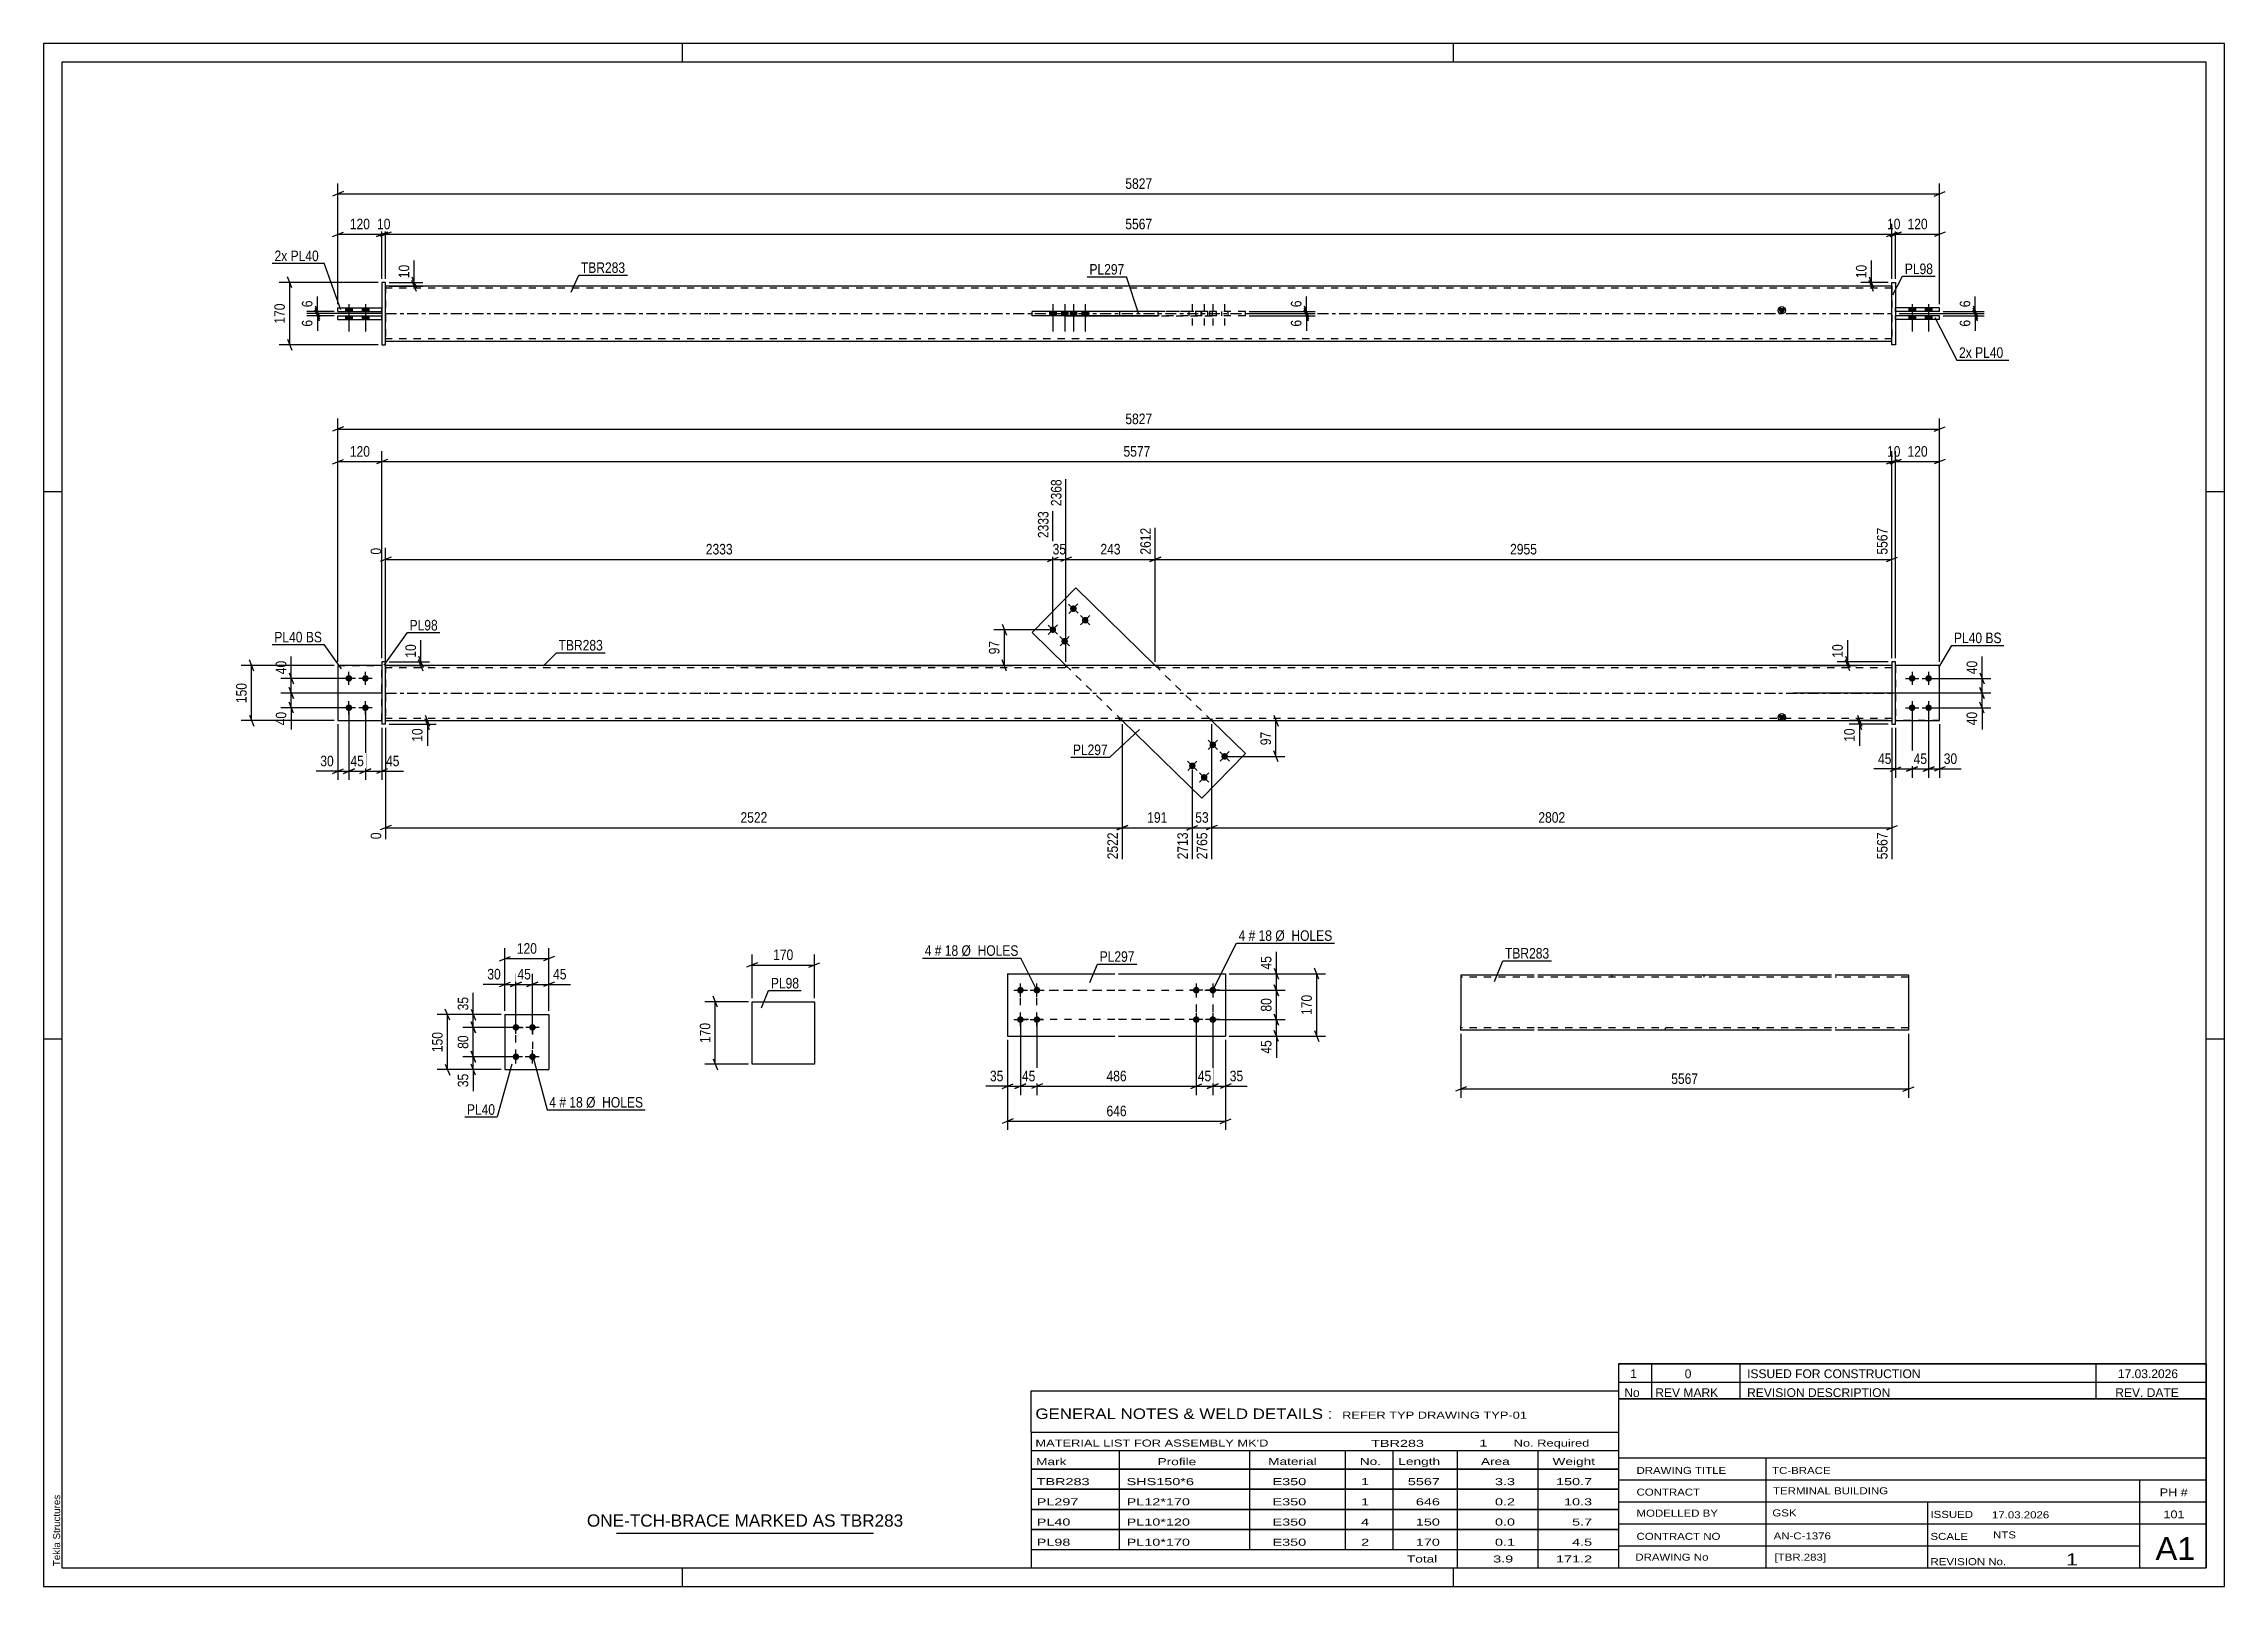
# Paper-space layout 'Layout1' of a CAD drawing. Header units: millimetres. Extents: x 0 to 594, y 0 to 420.
# The model-space entities are those that its viewports show. They can reach past a viewport. Long polylines and large blocks are cut down to what shows.
import ezdxf

# ---------------------------------------------------------------- set-up
doc = ezdxf.new("R2010")
doc.units = ezdxf.units.MM
doc.linetypes.add('DXK_LINE_DOT2', pattern=[3.9198, 1.9599, -1.9599])
doc.linetypes.add('DXK_LINE_DOT3', pattern=[5.9187, 2.979, -0.9799, 0.9799, -0.9799])
doc.layers.add('Viewport layer', color=7, linetype='Continuous', plot=False)
doc.styles.add('Arial', font='ARIAL.TTF', dxfattribs={"height": 0.2})
doc.styles.add('Arial Narrow', font='ARIALN.TTF', dxfattribs={"height": 0.2})

# ---------------------------------------------------------------- blocks, each defined once
blk = doc.blocks.new('Unknown-580575777-1131')
at = {"color": 5, "linetype": 'Continuous'}
for p, q in [((594, 420), (0, 420)), ((0, 420), (0, 0)), ((174, 415), (174, 420)), ((384, 415), (384, 420)), ((594, 0), (594, 420)), ((589, 415), (5, 415)), ((5, 415), (5, 5)), ((589, 5), (589, 415)), ((5, 298), (0, 298)), ((594, 298), (589, 298)), ((5, 149), (0, 149)), ((594, 149), (589, 149)), ((0, 0), (594, 0)), ((5, 5), (589, 5)), ((174, 0), (174, 5)), ((384, 0), (384, 5))]:
    blk.add_line(p, q, dxfattribs=at)
at = {"color": 174, "linetype": 'Continuous', "style": 'Arial'}
blk.add_text('Tekla Structures', height=1.9102, rotation=90, dxfattribs=at).set_placement((4.5, 5.5))
blk = doc.blocks.new('Bolt-580575777-2195 - 2156')
at = {"linetype": 'Continuous'}
for points in [[(128.65, 151.28, -1), (128.65, 153.08, -1)], [(133.15, 151.28, -1), (133.15, 153.08, -1)], [(128.65, 143.28, -1), (128.65, 145.08, -1)], [(133.15, 143.28, -1), (133.15, 145.08, -1)]]:
    blk.add_hatch(color=1, dxfattribs=at).paths.add_polyline_path(points)
at = {"color": 1, "linetype": 'Continuous'}
for p, q in [((130.45, 152.18), (126.85, 152.18)), ((128.65, 150.38), (128.65, 153.98)), ((134.95, 152.18), (131.35, 152.18)), ((133.15, 150.38), (133.15, 153.98)), ((130.45, 144.18), (126.85, 144.18)), ((128.65, 142.38), (128.65, 145.98)), ((134.95, 144.18), (131.35, 144.18)), ((133.15, 142.38), (133.15, 145.98))]:
    blk.add_line(p, q, dxfattribs=at)
blk = doc.blocks.new('Part-580575777-2162 - 2156')
at = {"color": 2, "linetype": 'Continuous'}
for p, q in [((125.65, 155.68), (125.65, 140.68)), ((125.65, 155.68), (137.65, 155.68)), ((137.65, 155.68), (137.65, 140.68)), ((125.65, 140.68), (137.65, 140.68))]:
    blk.add_line(p, q, dxfattribs=at)
blk = doc.blocks.new('Part-580575777-1689 - 1678')
at = {"color": 2, "linetype": 'Continuous'}
for p, q in [((281.12, 271.83), (269.25, 259.67)), ((302.78, 250.7), (281.12, 271.83)), ((278.44, 250.7), (269.25, 259.67)), ((315.46, 214.57), (293.81, 235.7)), ((327.34, 226.73), (318.15, 235.7)), ((315.46, 214.57), (327.34, 226.73))]:
    blk.add_line(p, q, dxfattribs=at)
at = {"color": 7, "linetype": 'DXK_LINE_DOT2'}
for p, q in [((293.81, 235.7), (278.44, 250.7)), ((318.15, 235.7), (302.78, 250.7))]:
    blk.add_line(p, q, dxfattribs=at)
blk = doc.blocks.new('Bolt-580575777-1681 - 1678')
at = {"linetype": 'Continuous'}
for points in [[(317.84, 228.46, -1), (319.1, 229.74, -1)], [(321.06, 225.31, -1), (322.32, 226.6, -1)], [(312.25, 222.73, -1), (313.51, 224.02, -1)], [(315.47, 219.59, -1), (316.73, 220.88, -1)]]:
    blk.add_hatch(color=1, dxfattribs=at).paths.add_polyline_path(points)
at = {"color": 1, "linetype": 'Continuous'}
for p, q in [((319.76, 227.84), (317.18, 230.36)), ((317.21, 227.81), (319.73, 230.39)), ((322.98, 224.7), (320.4, 227.21)), ((320.43, 224.67), (322.95, 227.25)), ((314.17, 222.12), (311.59, 224.63)), ((311.62, 222.09), (314.14, 224.66)), ((317.39, 218.98), (314.81, 221.49)), ((314.85, 218.94), (317.36, 221.52))]:
    blk.add_line(p, q, dxfattribs=at)
blk = doc.blocks.new('Bolt-580575777-1682 - 1678')
at = {"linetype": 'Continuous'}
for points in [[(281.11, 266.81, -1), (279.85, 265.53, -1)], [(284.33, 263.67, -1), (283.07, 262.38, -1)], [(275.52, 261.09, -1), (274.27, 259.8, -1)], [(278.74, 257.95, -1), (277.49, 256.66, -1)]]:
    blk.add_hatch(color=1, dxfattribs=at).paths.add_polyline_path(points)
at = {"color": 1, "linetype": 'Continuous'}
for p, q in [((279.19, 267.43), (281.77, 264.91)), ((281.74, 267.46), (279.23, 264.88)), ((273.61, 261.7), (276.18, 259.19)), ((276.15, 261.73), (273.64, 259.16)), ((282.42, 264.28), (284.99, 261.77)), ((284.96, 264.31), (282.45, 261.74)), ((276.83, 258.56), (279.4, 256.04)), ((279.37, 258.59), (276.86, 256.01))]:
    blk.add_line(p, q, dxfattribs=at)
blk = doc.blocks.new('Bolt-580575777-1683 - 1678')
at = {"linetype": 'Continuous'}
for points in [[(83.15, 246.3, -1), (83.15, 248.1, -1)], [(87.65, 246.3, -1), (87.65, 248.1, -1)], [(83.15, 238.3, -1), (83.15, 240.1, -1)], [(87.65, 238.3, -1), (87.65, 240.1, -1)]]:
    blk.add_hatch(color=1, dxfattribs=at).paths.add_polyline_path(points)
at = {"color": 1, "linetype": 'Continuous'}
for p, q in [((84.95, 247.2), (81.35, 247.2)), ((83.15, 245.4), (83.15, 249)), ((89.45, 247.2), (85.85, 247.2)), ((87.65, 245.4), (87.65, 249)), ((84.95, 239.2), (81.35, 239.2)), ((83.15, 237.4), (83.15, 241)), ((89.45, 239.2), (85.85, 239.2)), ((87.65, 237.4), (87.65, 241))]:
    blk.add_line(p, q, dxfattribs=at)
blk = doc.blocks.new('Bolt-580575777-1684 - 1678')
at = {"linetype": 'Continuous'}
for points in [[(508.94, 248.1, -1), (508.94, 246.3, -1)], [(513.44, 248.1, -1), (513.44, 246.3, -1)], [(508.94, 240.1, -1), (508.94, 238.3, -1)], [(513.44, 240.1, -1), (513.44, 238.3, -1)]]:
    blk.add_hatch(color=1, dxfattribs=at).paths.add_polyline_path(points)
at = {"color": 1, "linetype": 'Continuous'}
for p, q in [((507.14, 247.2), (510.74, 247.2)), ((508.94, 249), (508.94, 245.4)), ((511.64, 247.2), (515.24, 247.2)), ((513.44, 249), (513.44, 245.4)), ((507.14, 239.2), (510.74, 239.2)), ((508.94, 241), (508.94, 237.4)), ((511.64, 239.2), (515.24, 239.2)), ((513.44, 241), (513.44, 237.4))]:
    blk.add_line(p, q, dxfattribs=at)
blk = doc.blocks.new('Part-580575777-1694 - 1678')
at = {"color": 2, "linetype": 'Continuous'}
for p, q in [((93.15, 251.7), (92.15, 251.7)), ((92.15, 251.7), (92.15, 234.7)), ((93.15, 234.7), (93.15, 251.7)), ((93.15, 234.7), (92.15, 234.7))]:
    blk.add_line(p, q, dxfattribs=at)
blk = doc.blocks.new('Part-580575777-1699 - 1678')
at = {"color": 7, "linetype": 'DXK_LINE_DOT2'}
for p, q in [((80.15, 250.7), (80.15, 235.7)), ((80.15, 250.7), (92.15, 250.7)), ((92.15, 250.7), (92.15, 235.7)), ((80.15, 235.7), (92.15, 235.7))]:
    blk.add_line(p, q, dxfattribs=at)
blk = doc.blocks.new('Part-580575777-1704 - 1678')
at = {"color": 2, "linetype": 'Continuous'}
for p, q in [((92.15, 250.7), (80.15, 250.7)), ((80.15, 250.7), (80.15, 235.7)), ((80.15, 235.7), (92.15, 235.7))]:
    blk.add_line(p, q, dxfattribs=at)
at = {"color": 7, "linetype": 'DXK_LINE_DOT2'}
blk.add_line((92.15, 235.7), (92.15, 250.7), dxfattribs=at)
blk = doc.blocks.new('Part-580575777-1705 - 1678')
at = {"color": 2, "linetype": 'Continuous'}
for p, q in [((504.44, 251.7), (503.44, 251.7)), ((503.44, 251.7), (503.44, 234.7)), ((504.44, 234.7), (504.44, 251.7)), ((503.44, 234.7), (504.44, 234.7))]:
    blk.add_line(p, q, dxfattribs=at)
blk = doc.blocks.new('Part-580575777-1710 - 1678')
at = {"color": 7, "linetype": 'DXK_LINE_DOT2'}
for p, q in [((516.44, 250.7), (504.44, 250.7)), ((504.44, 235.7), (504.44, 250.7)), ((516.44, 235.7), (516.44, 250.7)), ((516.44, 235.7), (504.44, 235.7))]:
    blk.add_line(p, q, dxfattribs=at)
blk = doc.blocks.new('Part-580575777-1715 - 1678')
at = {"color": 2, "linetype": 'Continuous'}
for p, q in [((516.44, 250.7), (504.44, 250.7)), ((516.44, 235.7), (516.44, 250.7)), ((504.44, 235.7), (516.44, 235.7))]:
    blk.add_line(p, q, dxfattribs=at)
at = {"color": 7, "linetype": 'DXK_LINE_DOT2'}
blk.add_line((504.44, 250.7), (504.44, 235.7), dxfattribs=at)
blk = doc.blocks.new('Part-580575777-1720 - 1678')
at = {"linetype": 'Continuous'}
blk.add_hatch(color=2, dxfattribs=at).paths.add_polyline_path([(473.44, 235.7), (472.64, 237.1), (474.24, 237.1)])
at = {"color": 2, "linetype": 'Continuous'}
for p, q in [((181.15, 250.7), (93.15, 250.7)), ((415.34, 250.7), (181.25, 250.7)), ((503.44, 250.7), (415.44, 250.7)), ((93.15, 235.7), (181.15, 235.7)), ((181.25, 235.7), (415.34, 235.7)), ((415.44, 235.7), (503.44, 235.7)), ((473.44, 235.7), (472.64, 237.1)), ((472.64, 237.1), (474.24, 237.1)), ((474.24, 237.1), (473.44, 235.7))]:
    blk.add_line(p, q, dxfattribs=at)
at = {"color": 7, "linetype": 'DXK_LINE_DOT2'}
for p, q in [((93.15, 250.7), (93.15, 235.7)), ((181.15, 250.1), (93.15, 250.1)), ((415.34, 250.1), (181.25, 250.1)), ((278.34, 250.7), (278.34, 250.1)), ((303.49, 250.7), (303.49, 250.1)), ((503.44, 250.1), (415.44, 250.1)), ((503.44, 250.7), (503.44, 235.7)), ((181.15, 236.3), (93.15, 236.3)), ((415.34, 236.3), (181.25, 236.3)), ((293.09, 235.7), (293.09, 236.3)), ((318.25, 235.7), (318.25, 236.3)), ((503.44, 236.3), (415.44, 236.3))]:
    blk.add_line(p, q, dxfattribs=at)
at = {"color": 7, "linetype": 'DXK_LINE_DOT3'}
for p, q in [((93.15, 243.2), (181.15, 243.2)), ((181.25, 243.2), (415.34, 243.2)), ((415.44, 243.2), (503.44, 243.2))]:
    blk.add_line(p, q, dxfattribs=at)
at = {"color": 2, "linetype": 'Continuous'}
blk.add_circle((473.44, 236.6), 1, dxfattribs=at)
blk = doc.blocks.new('Bolt-580575777-1423 - 1368')
at = {"color": 1, "linetype": 'DXK_LINE_DOT2'}
for p, q in [((311.98, 347.11), (311.98, 345.91)), ((312.88, 349.11), (312.88, 341.61)), ((313.78, 347.11), (313.78, 345.91)), ((315.2, 347.11), (315.2, 345.91)), ((316.1, 349.11), (316.1, 341.61)), ((317, 347.11), (317, 345.91)), ((317.57, 347.11), (317.57, 345.91)), ((318.47, 349.11), (318.47, 341.61)), ((319.37, 347.11), (319.37, 345.91)), ((320.79, 347.11), (320.79, 345.91)), ((321.69, 349.11), (321.69, 341.61)), ((322.59, 347.11), (322.59, 345.91))]:
    blk.add_line(p, q, dxfattribs=at)
blk = doc.blocks.new('Bolt-580575777-1471 - 1368')
at = {"linetype": 'Continuous'}
for points in [[(82.25, 347.11), (84.05, 347.11), (84.05, 348.11), (82.25, 348.11)], [(82.25, 347.11), (84.05, 347.11), (84.05, 348.11), (82.25, 348.11)], [(82.25, 344.91), (84.05, 344.91), (84.05, 345.91), (82.25, 345.91)], [(82.25, 344.91), (84.05, 344.91), (84.05, 345.91), (82.25, 345.91)], [(86.75, 347.11), (88.55, 347.11), (88.55, 348.11), (86.75, 348.11)], [(86.75, 347.11), (88.55, 347.11), (88.55, 348.11), (86.75, 348.11)], [(86.75, 344.91), (88.55, 344.91), (88.55, 345.91), (86.75, 345.91)], [(86.75, 344.91), (88.55, 344.91), (88.55, 345.91), (86.75, 345.91)]]:
    blk.add_hatch(color=1, dxfattribs=at).paths.add_polyline_path(points)
at = {"color": 1, "linetype": 'Continuous'}
for p, q in [((82.25, 348.11), (82.25, 347.11)), ((82.25, 348.11), (82.25, 347.11)), ((82.25, 345.91), (82.25, 344.91)), ((82.25, 345.91), (82.25, 344.91)), ((83.15, 349.11), (83.15, 341.61)), ((83.15, 349.11), (83.15, 341.61)), ((84.05, 348.11), (84.05, 347.11)), ((84.05, 348.11), (84.05, 347.11)), ((84.05, 345.91), (84.05, 344.91)), ((84.05, 345.91), (84.05, 344.91)), ((86.75, 348.11), (86.75, 347.11)), ((86.75, 348.11), (86.75, 347.11)), ((86.75, 345.91), (86.75, 344.91)), ((86.75, 345.91), (86.75, 344.91)), ((87.65, 349.11), (87.65, 341.61)), ((87.65, 349.11), (87.65, 341.61)), ((88.55, 348.11), (88.55, 347.11)), ((88.55, 348.11), (88.55, 347.11)), ((88.55, 345.91), (88.55, 344.91)), ((88.55, 345.91), (88.55, 344.91))]:
    blk.add_line(p, q, dxfattribs=at)
blk = doc.blocks.new('Part-580575777-1396 - 1368')
at = {"color": 2, "linetype": 'Continuous'}
for p, q in [((516.44, 348.11), (504.44, 348.11)), ((516.44, 347.11), (504.44, 347.11)), ((516.44, 347.11), (516.44, 348.11))]:
    blk.add_line(p, q, dxfattribs=at)
at = {"color": 7, "linetype": 'DXK_LINE_DOT2'}
blk.add_line((504.44, 347.11), (504.44, 348.11), dxfattribs=at)
blk = doc.blocks.new('Part-580575777-1401 - 1368')
at = {"color": 2, "linetype": 'Continuous'}
for p, q in [((516.44, 345.91), (504.44, 345.91)), ((516.44, 344.91), (504.44, 344.91)), ((516.44, 344.91), (516.44, 345.91))]:
    blk.add_line(p, q, dxfattribs=at)
at = {"color": 7, "linetype": 'DXK_LINE_DOT2'}
blk.add_line((504.44, 344.91), (504.44, 345.91), dxfattribs=at)
blk = doc.blocks.new('Part-580575777-1416 - 1368')
at = {"linetype": 'Continuous'}
blk.add_hatch(color=2, dxfattribs=at).paths.add_polyline_path([(473.44, 346.51), (472.64, 347.91), (474.24, 347.91)])
at = {"color": 2, "linetype": 'Continuous'}
for p, q in [((181.15, 354.01), (93.15, 354.01)), ((415.34, 354.01), (181.25, 354.01)), ((503.44, 354.01), (415.44, 354.01)), ((278.34, 347.11), (278.34, 347.21)), ((278.34, 347.21), (303.49, 347.21)), ((278.34, 345.81), (278.34, 345.91)), ((303.49, 345.81), (278.34, 345.81)), ((293.09, 347.11), (293.09, 347.21)), ((293.09, 345.81), (293.09, 345.91)), ((303.49, 347.21), (303.49, 345.81)), ((473.44, 346.51), (472.64, 347.91)), ((472.64, 347.91), (474.24, 347.91)), ((474.24, 347.91), (473.44, 346.51)), ((93.15, 339.01), (181.15, 339.01)), ((181.25, 339.01), (415.34, 339.01)), ((415.44, 339.01), (503.44, 339.01))]:
    blk.add_line(p, q, dxfattribs=at)
at = {"color": 7, "linetype": 'DXK_LINE_DOT2'}
for p, q in [((93.15, 354.01), (93.15, 339.01)), ((181.15, 353.41), (93.15, 353.41)), ((415.34, 353.41), (181.25, 353.41)), ((503.44, 353.41), (415.44, 353.41)), ((503.44, 354.01), (503.44, 339.01)), ((278.34, 347.21), (278.34, 345.91)), ((293.09, 347.21), (293.09, 345.91)), ((303.49, 347.21), (318.25, 347.21)), ((318.25, 345.81), (303.49, 345.81)), ((318.25, 347.21), (318.25, 345.81)), ((181.15, 339.61), (93.15, 339.61)), ((415.34, 339.61), (181.25, 339.61)), ((503.44, 339.61), (415.44, 339.61))]:
    blk.add_line(p, q, dxfattribs=at)
at = {"color": 7, "linetype": 'DXK_LINE_DOT3'}
for p, q in [((93.15, 346.51), (181.15, 346.51)), ((181.25, 346.51), (415.34, 346.51)), ((415.44, 346.51), (503.44, 346.51))]:
    blk.add_line(p, q, dxfattribs=at)
at = {"color": 2, "linetype": 'Continuous'}
blk.add_circle((473.44, 347.41), 1, dxfattribs=at)
blk = doc.blocks.new('Bolt-580575777-1422 - 1368')
at = {"linetype": 'Continuous'}
for points in [[(275.8, 347.11), (274, 347.11), (274, 345.91), (275.8, 345.91)], [(279.02, 347.11), (277.22, 347.11), (277.22, 345.91), (279.02, 345.91)], [(281.38, 347.11), (279.58, 347.11), (279.58, 345.91), (281.38, 345.91)], [(284.6, 347.11), (282.8, 347.11), (282.8, 345.91), (284.6, 345.91)]]:
    blk.add_hatch(color=1, dxfattribs=at).paths.add_polyline_path(points)
at = {"color": 1, "linetype": 'Continuous'}
for p, q in [((274, 347.11), (274, 345.91)), ((274.9, 349.11), (274.9, 341.61)), ((275.8, 347.11), (275.8, 345.91)), ((277.22, 347.11), (277.22, 345.91)), ((278.12, 349.11), (278.12, 341.61)), ((279.02, 347.11), (279.02, 345.91)), ((279.58, 347.11), (279.58, 345.91)), ((280.48, 349.11), (280.48, 341.61)), ((281.38, 347.11), (281.38, 345.91)), ((282.8, 347.11), (282.8, 345.91)), ((283.7, 349.11), (283.7, 341.61)), ((284.6, 347.11), (284.6, 345.91))]:
    blk.add_line(p, q, dxfattribs=at)
blk = doc.blocks.new('Part-580575777-1444 - 1368')
at = {"color": 2, "linetype": 'Continuous'}
for p, q in [((503.44, 338.01), (503.44, 355.01)), ((503.44, 355.01), (504.44, 355.01)), ((504.44, 355.01), (504.44, 338.01)), ((504.44, 338.01), (503.44, 338.01))]:
    blk.add_line(p, q, dxfattribs=at)
blk = doc.blocks.new('Part-580575777-1449 - 1368')
at = {"color": 2, "linetype": 'Continuous'}
for p, q in [((80.15, 344.91), (80.15, 345.91)), ((80.15, 345.91), (92.15, 345.91)), ((80.15, 344.91), (92.15, 344.91))]:
    blk.add_line(p, q, dxfattribs=at)
at = {"color": 7, "linetype": 'DXK_LINE_DOT2'}
blk.add_line((92.15, 344.91), (92.15, 345.91), dxfattribs=at)
blk = doc.blocks.new('Part-580575777-1454 - 1368')
at = {"color": 2, "linetype": 'Continuous'}
for p, q in [((80.15, 347.11), (80.15, 348.11)), ((80.15, 348.11), (92.15, 348.11)), ((80.15, 347.11), (92.15, 347.11))]:
    blk.add_line(p, q, dxfattribs=at)
at = {"color": 7, "linetype": 'DXK_LINE_DOT2'}
blk.add_line((92.15, 347.11), (92.15, 348.11), dxfattribs=at)
blk = doc.blocks.new('Part-580575777-1455 - 1368')
at = {"color": 2, "linetype": 'Continuous'}
for p, q in [((93.15, 355.01), (92.15, 355.01)), ((92.15, 355.01), (92.15, 338.01)), ((93.15, 338.01), (93.15, 355.01)), ((92.15, 338.01), (93.15, 338.01))]:
    blk.add_line(p, q, dxfattribs=at)
blk = doc.blocks.new('Part-580575777-1470 - 1368')
at = {"color": 2, "linetype": 'Continuous'}
for p, q in [((269.25, 345.91), (269.25, 347.11)), ((303.49, 347.11), (269.25, 347.11)), ((303.49, 345.91), (269.25, 345.91)), ((281.12, 345.91), (281.12, 347.11))]:
    blk.add_line(p, q, dxfattribs=at)
at = {"color": 7, "linetype": 'DXK_LINE_DOT2'}
for p, q in [((327.34, 347.11), (303.49, 347.11)), ((327.34, 345.91), (303.49, 345.91)), ((315.46, 345.91), (315.46, 347.11)), ((327.34, 345.91), (327.34, 347.11))]:
    blk.add_line(p, q, dxfattribs=at)
blk = doc.blocks.new('Bolt-580575777-1472 - 1368')
at = {"linetype": 'Continuous'}
for points in [[(509.84, 348.11), (508.04, 348.11), (508.04, 347.11), (509.84, 347.11)], [(509.84, 348.11), (508.04, 348.11), (508.04, 347.11), (509.84, 347.11)], [(509.84, 345.91), (508.04, 345.91), (508.04, 344.91), (509.84, 344.91)], [(509.84, 345.91), (508.04, 345.91), (508.04, 344.91), (509.84, 344.91)], [(514.34, 348.11), (512.54, 348.11), (512.54, 347.11), (514.34, 347.11)], [(514.34, 348.11), (512.54, 348.11), (512.54, 347.11), (514.34, 347.11)], [(514.34, 345.91), (512.54, 345.91), (512.54, 344.91), (514.34, 344.91)], [(514.34, 345.91), (512.54, 345.91), (512.54, 344.91), (514.34, 344.91)]]:
    blk.add_hatch(color=1, dxfattribs=at).paths.add_polyline_path(points)
at = {"color": 1, "linetype": 'Continuous'}
for p, q in [((508.04, 348.11), (508.04, 347.11)), ((508.04, 348.11), (508.04, 347.11)), ((508.04, 345.91), (508.04, 344.91)), ((508.04, 345.91), (508.04, 344.91)), ((508.94, 349.11), (508.94, 341.61)), ((508.94, 349.11), (508.94, 341.61)), ((509.84, 348.11), (509.84, 347.11)), ((509.84, 348.11), (509.84, 347.11)), ((509.84, 345.91), (509.84, 344.91)), ((509.84, 345.91), (509.84, 344.91)), ((512.54, 348.11), (512.54, 347.11)), ((512.54, 348.11), (512.54, 347.11)), ((512.54, 345.91), (512.54, 344.91)), ((512.54, 345.91), (512.54, 344.91)), ((513.44, 349.11), (513.44, 341.61)), ((513.44, 349.11), (513.44, 341.61)), ((514.34, 348.11), (514.34, 347.11)), ((514.34, 348.11), (514.34, 347.11)), ((514.34, 345.91), (514.34, 344.91)), ((514.34, 345.91), (514.34, 344.91))]:
    blk.add_line(p, q, dxfattribs=at)
blk = doc.blocks.new('Part-580575777-3567 - 3566')
at = {"color": 2, "linetype": 'Continuous'}
for p, q in [((262.56, 166.8), (262.56, 149.8)), ((262.56, 166.8), (291.76, 166.8)), ((292.76, 166.8), (321.96, 166.8)), ((321.96, 166.8), (321.96, 149.8)), ((262.56, 149.8), (291.76, 149.8)), ((292.76, 149.8), (321.96, 149.8))]:
    blk.add_line(p, q, dxfattribs=at)
blk = doc.blocks.new('Bolt-580575777-3568 - 3566')
at = {"linetype": 'Continuous'}
for points in [[(313.96, 161.4, -1), (313.96, 163.2, -1)], [(318.46, 161.4, -1), (318.46, 163.2, -1)], [(313.96, 153.4, -1), (313.96, 155.2, -1)], [(318.46, 153.4, -1), (318.46, 155.2, -1)]]:
    blk.add_hatch(color=1, dxfattribs=at).paths.add_polyline_path(points)
at = {"color": 1, "linetype": 'Continuous'}
for p, q in [((315.76, 162.3), (312.16, 162.3)), ((313.96, 164.1), (313.96, 160.5)), ((320.26, 162.3), (316.66, 162.3)), ((318.46, 164.1), (318.46, 160.5)), ((313.96, 156.1), (313.96, 152.5)), ((318.46, 156.1), (318.46, 152.5)), ((315.76, 154.3), (312.16, 154.3)), ((320.26, 154.3), (316.66, 154.3))]:
    blk.add_line(p, q, dxfattribs=at)
blk = doc.blocks.new('Bolt-580575777-3569 - 3566')
at = {"linetype": 'Continuous'}
for points in [[(266.06, 163.2, -1), (266.06, 161.4, -1)], [(270.56, 163.2, -1), (270.56, 161.4, -1)], [(266.06, 155.2, -1), (266.06, 153.4, -1)], [(270.56, 155.2, -1), (270.56, 153.4, -1)]]:
    blk.add_hatch(color=1, dxfattribs=at).paths.add_polyline_path(points)
at = {"color": 1, "linetype": 'Continuous'}
for p, q in [((264.26, 162.3), (267.86, 162.3)), ((266.06, 160.5), (266.06, 164.1)), ((268.76, 162.3), (272.36, 162.3)), ((270.56, 160.5), (270.56, 164.1)), ((266.06, 152.5), (266.06, 156.1)), ((270.56, 152.5), (270.56, 156.1)), ((264.26, 154.3), (267.86, 154.3)), ((268.76, 154.3), (272.36, 154.3))]:
    blk.add_line(p, q, dxfattribs=at)
blk = doc.blocks.new('Part-580575777-2399 - 2393')
at = {"color": 2, "linetype": 'Continuous'}
for p, q in [((192.96, 159.16), (209.96, 159.16)), ((192.96, 142.16), (192.96, 159.16)), ((209.96, 159.16), (209.96, 142.16)), ((209.96, 142.16), (192.96, 142.16))]:
    blk.add_line(p, q, dxfattribs=at)
blk = doc.blocks.new('Part-580575777-2546 - 2538')
at = {"color": 2, "linetype": 'Continuous'}
for p, q in [((406.04, 166.44), (386.04, 166.44)), ((386.04, 166.44), (386.04, 152.64)), ((486.96, 166.44), (407.04, 166.44)), ((507.96, 166.44), (487.96, 166.44)), ((507.96, 166.44), (507.96, 151.44)), ((386.04, 151.79), (386.04, 152.64)), ((386.04, 151.53), (386.04, 151.79)), ((386.04, 151.44), (386.04, 151.53)), ((406.04, 151.44), (386.04, 151.44)), ((486.96, 151.44), (407.04, 151.44)), ((507.96, 151.44), (487.96, 151.44))]:
    blk.add_line(p, q, dxfattribs=at)
at = {"color": 7, "linetype": 'DXK_LINE_DOT2'}
for p, q in [((427.04, 166.44), (427.04, 165.84)), ((452.2, 166.44), (452.2, 165.84)), ((406.04, 165.84), (386.04, 165.84)), ((486.96, 165.84), (407.04, 165.84)), ((507.96, 165.84), (487.96, 165.84)), ((386.04, 152.18), (386.04, 152.64)), ((386.04, 151.79), (386.04, 152.41)), ((386.04, 152.04), (386.04, 152.08)), ((386.04, 152.04), (386.04, 152.08)), ((406.04, 152.04), (386.04, 152.04)), ((386.04, 151.44), (386.04, 151.44)), ((486.96, 152.04), (407.04, 152.04)), ((441.8, 151.44), (441.8, 152.04)), ((466.96, 151.44), (466.96, 152.04)), ((507.96, 152.04), (487.96, 152.04)), ((507.96, 152.04), (507.96, 152.08))]:
    blk.add_line(p, q, dxfattribs=at)
blk = doc.blocks.new('Rectangle-580575777-2379 - 2156')
at = {"color": 1, "linetype": 'DXK_LINE_DOT2'}
blk.add_lwpolyline([(128.65, 152.18), (133.15, 152.18), (133.15, 144.18), (128.65, 144.18), (128.65, 152.18)], close=True, dxfattribs=at)
blk = doc.blocks.new('Rectangle-580575777-3741 - 3566')
at = {"color": 1, "linetype": 'DXK_LINE_DOT2'}
for p, q in [((266.06, 162.3), (291.76, 162.3)), ((266.06, 154.3), (266.06, 162.3)), ((292.76, 162.3), (318.46, 162.3)), ((318.46, 162.3), (318.46, 154.3)), ((291.76, 154.3), (266.06, 154.3)), ((318.46, 154.3), (292.76, 154.3))]:
    blk.add_line(p, q, dxfattribs=at)
blk = doc.blocks.new('Rectangle-580575777-3751 - 3566')
at = {"color": 1, "linetype": 'DXK_LINE_DOT2'}
for p, q in [((270.56, 162.3), (291.76, 162.3)), ((270.56, 154.3), (270.56, 162.3)), ((292.76, 162.3), (313.96, 162.3)), ((313.96, 162.3), (313.96, 154.3)), ((291.76, 154.3), (270.56, 154.3)), ((313.96, 154.3), (292.76, 154.3))]:
    blk.add_line(p, q, dxfattribs=at)
blk = doc.blocks.new('StraightDimension-580575777-2295 - 2156')
at = {"color": 7, "linetype": 'Continuous'}
for p, q in [((124.65, 155.68), (114.17, 155.68)), ((116.42, 157.18), (117.62, 154.18)), ((117.02, 152.18), (117.02, 155.68)), ((127.65, 152.18), (114.17, 152.18)), ((117.62, 150.68), (116.42, 153.68))]:
    blk.add_line(p, q, dxfattribs=at)
at = {"color": 0}
blk.add_wipeout([(116.27, 161.06), (112.07, 161.06), (112.07, 156.21), (116.27, 156.21)], dxfattribs=at)
at = {"color": 7, "linetype": 'Continuous'}
blk.add_line((117.02, 155.68), (117.02, 161.59), dxfattribs=at)
blk.add_line((117.02, 155.68), (117.02, 161.59), dxfattribs=at)
at = {"color": 3, "style": 'Arial Narrow'}
blk.add_text('35', height=2.863, rotation=90.00021, dxfattribs=at).set_placement((115.67, 156.81))
blk = doc.blocks.new('StraightDimension-580575777-2272 - 2156')
at = {"color": 7, "linetype": 'Continuous'}
for p, q in [((127.65, 144.18), (114.17, 144.18)), ((116.42, 145.68), (117.62, 142.68)), ((117.02, 140.68), (117.02, 144.18)), ((124.65, 140.68), (114.17, 140.68)), ((117.62, 139.18), (116.42, 142.18))]:
    blk.add_line(p, q, dxfattribs=at)
at = {"color": 0}
blk.add_wipeout([(116.27, 140.16), (112.07, 140.16), (112.07, 135.3), (116.27, 135.3)], dxfattribs=at)
at = {"color": 7, "linetype": 'Continuous'}
blk.add_line((117.02, 140.68), (117.02, 134.77), dxfattribs=at)
blk.add_line((117.02, 140.68), (117.02, 134.77), dxfattribs=at)
at = {"color": 3, "style": 'Arial Narrow'}
blk.add_text('35', height=2.863, rotation=90.00021, dxfattribs=at).set_placement((115.67, 135.9))
blk = doc.blocks.new('StraightDimension-580575777-2285 - 2156')
at = {"color": 7, "linetype": 'Continuous'}
for p, q in [((127.65, 152.18), (114.17, 152.18)), ((116.42, 153.68), (117.62, 150.68)), ((117.02, 144.18), (117.02, 152.18)), ((127.65, 144.18), (114.17, 144.18)), ((117.62, 142.68), (116.42, 145.68))]:
    blk.add_line(p, q, dxfattribs=at)
at = {"color": 0}
blk.add_wipeout([(116.27, 150.61), (112.07, 150.61), (112.07, 145.75), (116.27, 145.75)], dxfattribs=at)
at = {"color": 3, "style": 'Arial Narrow'}
blk.add_text('80', height=2.863, rotation=90.00021, dxfattribs=at).set_placement((115.67, 146.35))
blk = doc.blocks.new('StraightDimension-580575777-2309 - 2156')
at = {"color": 7, "linetype": 'Continuous'}
for p, q in [((124.65, 155.68), (107.17, 155.68)), ((110.62, 154.18), (109.42, 157.18)), ((110.02, 140.68), (110.02, 155.68)), ((124.65, 140.68), (107.17, 140.68)), ((109.42, 142.18), (110.62, 139.18))]:
    blk.add_line(p, q, dxfattribs=at)
at = {"color": 0}
blk.add_wipeout([(109.27, 151.52), (105.07, 151.52), (105.07, 144.84), (109.27, 144.84)], dxfattribs=at)
at = {"color": 3, "style": 'Arial Narrow'}
blk.add_text('150', height=2.863, rotation=90.00021, dxfattribs=at).set_placement((108.67, 145.44))
blk = doc.blocks.new('StraightDimension-580575777-2326 - 2156')
at = {"color": 7, "linetype": 'Continuous'}
for p, q in [((125.65, 156.68), (125.65, 166.74)), ((128.65, 153.18), (128.65, 166.74)), ((124.15, 163.29), (127.15, 164.49)), ((125.65, 163.89), (128.65, 163.89)), ((130.15, 164.49), (127.15, 163.29))]:
    blk.add_line(p, q, dxfattribs=at)
at = {"color": 0}
blk.add_wipeout([(125.12, 164.64), (125.12, 168.84), (120.26, 168.84), (120.26, 164.64)], dxfattribs=at)
at = {"color": 7, "linetype": 'Continuous'}
blk.add_line((125.65, 163.89), (119.74, 163.89), dxfattribs=at)
blk.add_line((125.65, 163.89), (119.74, 163.89), dxfattribs=at)
at = {"color": 3, "style": 'Arial Narrow'}
blk.add_text('30', height=2.863, dxfattribs=at).set_placement((120.86, 165.24))
blk = doc.blocks.new('StraightDimension-580575777-2339 - 2156')
at = {"color": 7, "linetype": 'Continuous'}
for p, q in [((128.65, 153.18), (128.65, 166.74)), ((133.15, 153.18), (133.15, 166.74)), ((127.15, 163.29), (130.15, 164.49)), ((128.65, 163.89), (133.15, 163.89)), ((134.65, 164.49), (131.65, 163.29))]:
    blk.add_line(p, q, dxfattribs=at)
at = {"color": 0}
blk.add_wipeout([(133.32, 164.64), (133.32, 168.84), (128.47, 168.84), (128.47, 164.64)], dxfattribs=at)
at = {"color": 3, "style": 'Arial Narrow'}
blk.add_text('45', height=2.863, dxfattribs=at).set_placement((129.07, 165.24))
blk = doc.blocks.new('StraightDimension-580575777-2349 - 2156')
at = {"color": 7, "linetype": 'Continuous'}
for p, q in [((133.15, 153.18), (133.15, 166.74)), ((137.65, 156.68), (137.65, 166.74)), ((131.65, 163.29), (134.65, 164.49)), ((133.15, 163.89), (137.65, 163.89)), ((139.15, 164.49), (136.15, 163.29))]:
    blk.add_line(p, q, dxfattribs=at)
at = {"color": 0}
blk.add_wipeout([(143.03, 164.64), (143.03, 168.84), (138.17, 168.84), (138.17, 164.64)], dxfattribs=at)
at = {"color": 7, "linetype": 'Continuous'}
blk.add_line((137.65, 163.89), (143.55, 163.89), dxfattribs=at)
blk.add_line((137.65, 163.89), (143.55, 163.89), dxfattribs=at)
at = {"color": 3, "style": 'Arial Narrow'}
blk.add_text('45', height=2.863, dxfattribs=at).set_placement((138.77, 165.24))
blk = doc.blocks.new('StraightDimension-580575777-2363 - 2156')
at = {"color": 7, "linetype": 'Continuous'}
for p, q in [((125.65, 156.68), (125.65, 173.74)), ((137.65, 156.68), (137.65, 173.74)), ((124.15, 170.29), (127.15, 171.49)), ((125.65, 170.89), (137.65, 170.89)), ((139.15, 171.49), (136.15, 170.29))]:
    blk.add_line(p, q, dxfattribs=at)
at = {"color": 0}
blk.add_wipeout([(134.99, 171.64), (134.99, 175.84), (128.3, 175.84), (128.3, 171.64)], dxfattribs=at)
at = {"color": 3, "style": 'Arial Narrow'}
blk.add_text('120', height=2.863, dxfattribs=at).set_placement((128.9, 172.24))
blk = doc.blocks.new('StraightDimension-580575777-2042 - 1678')
at = {"color": 7, "linetype": 'Continuous'}
for p, q in [((503.44, 252.7), (503.44, 309.06)), ((504.44, 252.7), (504.44, 309.06)), ((501.94, 305.61), (504.94, 306.81)), ((505.94, 306.81), (502.94, 305.61)), ((503.44, 306.21), (504.44, 306.21))]:
    blk.add_line(p, q, dxfattribs=at)
at = {"color": 0}
blk.add_wipeout([(506.37, 306.96), (506.37, 311.16), (501.51, 311.16), (501.51, 306.96)], dxfattribs=at)
at = {"color": 3, "style": 'Arial Narrow'}
blk.add_text('10', height=2.863, dxfattribs=at).set_placement((502.11, 307.56))
blk = doc.blocks.new('StraightDimension-580575777-1850 - 1678')
at = {"color": 7, "linetype": 'Continuous'}
for p, q in [((293.81, 234.7), (293.81, 197.94)), ((312.88, 222.38), (312.88, 197.94)), ((295.31, 207.15), (292.31, 205.95)), ((293.81, 206.55), (312.88, 206.55)), ((311.38, 205.95), (314.38, 207.15))]:
    blk.add_line(p, q, dxfattribs=at)
at = {"color": 0}
blk.add_wipeout([(306.69, 207.3), (306.69, 211.5), (300, 211.5), (300, 207.3)], dxfattribs=at)
at = {"color": 0, "linetype": 'Continuous'}
blk.add_wipeout([(312.28, 205.85), (308.08, 205.85), (308.08, 197.34), (312.28, 197.34)], dxfattribs=at)
at = {"color": 3, "style": 'Arial Narrow'}
blk.add_text('191', height=2.863, dxfattribs=at).set_placement((300.6, 207.9))
at = {"color": 3, "linetype": 'Continuous', "style": 'Arial Narrow'}
blk.add_text('2713', height=2.863, rotation=90.00021, dxfattribs=at).set_placement((311.68, 197.94))
blk = doc.blocks.new('StraightDimension-580575777-1945 - 1678')
at = {"color": 7, "linetype": 'Continuous'}
for p, q in [((508.94, 238.2), (508.94, 220.15)), ((504.44, 233.7), (504.44, 220.15)), ((502.94, 221.95), (505.94, 223.15)), ((504.44, 222.55), (508.94, 222.55)), ((510.44, 223.15), (507.44, 221.95))]:
    blk.add_line(p, q, dxfattribs=at)
at = {"color": 0}
blk.add_wipeout([(503.91, 223.3), (503.91, 227.5), (499.06, 227.5), (499.06, 223.3)], dxfattribs=at)
at = {"color": 7, "linetype": 'Continuous'}
blk.add_line((504.44, 222.55), (498.53, 222.55), dxfattribs=at)
blk.add_line((504.44, 222.55), (498.53, 222.55), dxfattribs=at)
at = {"color": 3, "style": 'Arial Narrow'}
blk.add_text('45', height=2.863, dxfattribs=at).set_placement((499.66, 223.9))
blk = doc.blocks.new('StraightDimension-580575777-2004 - 1678')
at = {"color": 7, "linetype": 'Continuous'}
for p, q in [((527.4, 244.72), (528.6, 241.72)), ((476.52, 243.22), (530.4, 243.22)), ((514.44, 239.2), (530.4, 239.2)), ((528.6, 237.7), (527.4, 240.7)), ((528, 239.2), (528, 243.22))]:
    blk.add_line(p, q, dxfattribs=at)
at = {"color": 0}
blk.add_wipeout([(527.25, 238.68), (523.05, 238.68), (523.05, 233.82), (527.25, 233.82)], dxfattribs=at)
at = {"color": 7, "linetype": 'Continuous'}
blk.add_line((528, 239.2), (528, 233.29), dxfattribs=at)
blk.add_line((528, 239.2), (528, 233.29), dxfattribs=at)
at = {"color": 3, "style": 'Arial Narrow'}
blk.add_text('40', height=2.863, rotation=90.00021, dxfattribs=at).set_placement((526.65, 234.42))
blk = doc.blocks.new('StraightDimension-580575777-1909 - 1678')
at = {"color": 7, "linetype": 'Continuous'}
for p, q in [((82.15, 247.2), (64.6, 247.2)), ((66.85, 248.7), (68.05, 245.7)), ((68.05, 241.7), (66.85, 244.7)), ((67.45, 243.2), (67.45, 247.2)), ((92.15, 243.2), (64.6, 243.2))]:
    blk.add_line(p, q, dxfattribs=at)
at = {"color": 0}
blk.add_wipeout([(66.7, 252.58), (62.5, 252.58), (62.5, 247.73), (66.7, 247.73)], dxfattribs=at)
at = {"color": 7, "linetype": 'Continuous'}
blk.add_line((67.45, 247.2), (67.45, 253.11), dxfattribs=at)
blk.add_line((67.45, 247.2), (67.45, 253.11), dxfattribs=at)
at = {"color": 3, "style": 'Arial Narrow'}
blk.add_text('40', height=2.863, rotation=90.00021, dxfattribs=at).set_placement((66.1, 248.33))
blk = doc.blocks.new('StraightDimension-580575777-1736 - 1678')
at = {"color": 7, "linetype": 'Continuous'}
for p, q in [((81.65, 315.66), (78.65, 314.46)), ((80.15, 251.7), (80.15, 317.91)), ((80.15, 315.06), (516.44, 315.06)), ((514.94, 314.46), (517.94, 315.66)), ((516.44, 251.7), (516.44, 317.91))]:
    blk.add_line(p, q, dxfattribs=at)
at = {"color": 0}
blk.add_wipeout([(302.55, 315.81), (302.55, 320.01), (294.04, 320.01), (294.04, 315.81)], dxfattribs=at)
at = {"color": 3, "style": 'Arial Narrow'}
blk.add_text('5827', height=2.863, dxfattribs=at).set_placement((294.64, 316.41))
blk = doc.blocks.new('StraightDimension-580575777-1750 - 1678')
at = {"color": 7, "linetype": 'Continuous'}
for p, q in [((274.9, 261.44), (274.9, 292.71)), ((94.65, 280.19), (91.65, 278.99)), ((93.15, 251.7), (93.15, 282.72)), ((93.15, 279.59), (274.9, 279.59)), ((273.4, 278.99), (276.4, 280.19))]:
    blk.add_line(p, q, dxfattribs=at)
at = {"color": 0, "linetype": 'Continuous'}
for points in [[(274.3, 293.31), (270.1, 293.31), (270.1, 284.79), (274.3, 284.79)], [(92.55, 283.32), (88.35, 283.32), (88.35, 280.29), (92.55, 280.29)]]:
    blk.add_wipeout(points, dxfattribs=at)
at = {"color": 0}
blk.add_wipeout([(188.28, 280.34), (188.28, 284.54), (179.77, 284.54), (179.77, 280.34)], dxfattribs=at)
at = {"color": 3, "linetype": 'Continuous', "style": 'Arial Narrow'}
for s, height, p in [('2333', 2.863, (273.7, 285.39)), ('0', 2.86, (91.95, 280.89))]:
    blk.add_text(s, height=height, rotation=90.00021, dxfattribs=at).set_placement(p)
at = {"color": 3, "style": 'Arial Narrow'}
blk.add_text('2333', height=2.863, dxfattribs=at).set_placement((180.37, 280.94))
blk = doc.blocks.new('StraightDimension-580575777-1760 - 1678')
at = {"color": 7, "linetype": 'Continuous'}
for p, q in [((278.44, 251.7), (278.44, 301.41)), ((274.9, 261.44), (274.9, 292.71)), ((273.4, 278.99), (276.4, 280.19)), ((274.9, 279.59), (278.44, 279.59)), ((279.94, 280.19), (276.94, 278.99))]:
    blk.add_line(p, q, dxfattribs=at)
at = {"color": 0, "linetype": 'Continuous'}
blk.add_wipeout([(277.84, 302.01), (273.64, 302.01), (273.64, 293.49), (277.84, 293.49)], dxfattribs=at)
at = {"color": 0}
blk.add_wipeout([(279.09, 280.34), (279.09, 284.54), (274.24, 284.54), (274.24, 280.34)], dxfattribs=at)
at = {"color": 3, "linetype": 'Continuous', "style": 'Arial Narrow'}
blk.add_text('2368', height=2.863, rotation=90.00021, dxfattribs=at).set_placement((277.24, 294.09))
at = {"color": 3, "style": 'Arial Narrow'}
blk.add_text('35', height=2.863, dxfattribs=at).set_placement((274.84, 280.94))
blk = doc.blocks.new('StraightDimension-580575777-2047 - 1678')
at = {"color": 7, "linetype": 'Continuous'}
for p, q in [((92.15, 252.7), (92.15, 309.06)), ((503.44, 252.7), (503.44, 309.06)), ((93.65, 306.81), (90.65, 305.61)), ((92.15, 306.21), (503.44, 306.21)), ((501.94, 305.61), (504.94, 306.81))]:
    blk.add_line(p, q, dxfattribs=at)
at = {"color": 0}
blk.add_wipeout([(302.05, 306.96), (302.05, 311.16), (293.54, 311.16), (293.54, 306.96)], dxfattribs=at)
at = {"color": 3, "style": 'Arial Narrow'}
blk.add_text('5577', height=2.863, dxfattribs=at).set_placement((294.14, 307.56))
blk = doc.blocks.new('StraightDimension-580575777-1776 - 1678')
at = {"color": 7, "linetype": 'Continuous'}
for p, q in [((278.44, 251.7), (278.44, 301.41)), ((302.78, 251.7), (302.78, 288.21)), ((279.94, 280.19), (276.94, 278.99)), ((278.44, 279.59), (302.78, 279.59)), ((301.28, 278.99), (304.28, 280.19))]:
    blk.add_line(p, q, dxfattribs=at)
at = {"color": 0, "linetype": 'Continuous'}
blk.add_wipeout([(302.18, 288.81), (297.98, 288.81), (297.98, 280.29), (302.18, 280.29)], dxfattribs=at)
at = {"color": 0}
blk.add_wipeout([(293.95, 280.34), (293.95, 284.54), (287.26, 284.54), (287.26, 280.34)], dxfattribs=at)
at = {"color": 3, "linetype": 'Continuous', "style": 'Arial Narrow'}
blk.add_text('2612', height=2.863, rotation=90.00021, dxfattribs=at).set_placement((301.58, 280.89))
at = {"color": 3, "style": 'Arial Narrow'}
blk.add_text('243', height=2.863, dxfattribs=at).set_placement((287.86, 280.94))
blk = doc.blocks.new('StraightDimension-580575777-1798 - 1678')
at = {"color": 7, "linetype": 'Continuous'}
for p, q in [((302.78, 251.7), (302.78, 288.21)), ((503.44, 252.7), (503.44, 288.21)), ((304.28, 280.19), (301.28, 278.99)), ((302.78, 279.59), (503.44, 279.59)), ((501.94, 278.99), (504.94, 280.19))]:
    blk.add_line(p, q, dxfattribs=at)
at = {"color": 0, "linetype": 'Continuous'}
blk.add_wipeout([(502.84, 288.81), (498.64, 288.81), (498.64, 280.29), (502.84, 280.29)], dxfattribs=at)
at = {"color": 0}
blk.add_wipeout([(407.36, 280.34), (407.36, 284.54), (398.85, 284.54), (398.85, 280.34)], dxfattribs=at)
at = {"color": 3, "linetype": 'Continuous', "style": 'Arial Narrow'}
blk.add_text('5567', height=2.863, rotation=90.00021, dxfattribs=at).set_placement((502.24, 280.89))
at = {"color": 3, "style": 'Arial Narrow'}
blk.add_text('2955', height=2.863, dxfattribs=at).set_placement((399.45, 280.94))
blk = doc.blocks.new('StraightDimension-580575777-1813 - 1678')
at = {"color": 7, "linetype": 'Continuous'}
for p, q in [((87.65, 238.2), (87.65, 219.53)), ((92.15, 233.7), (92.15, 219.53)), ((86.15, 221.33), (89.15, 222.53)), ((87.65, 221.93), (92.15, 221.93)), ((93.65, 222.53), (90.65, 221.33))]:
    blk.add_line(p, q, dxfattribs=at)
at = {"color": 0}
blk.add_wipeout([(97.53, 222.68), (97.53, 226.88), (92.67, 226.88), (92.67, 222.68)], dxfattribs=at)
at = {"color": 7, "linetype": 'Continuous'}
blk.add_line((92.15, 221.93), (98.05, 221.93), dxfattribs=at)
blk.add_line((92.15, 221.93), (98.05, 221.93), dxfattribs=at)
at = {"color": 3, "style": 'Arial Narrow'}
blk.add_text('45', height=2.863, dxfattribs=at).set_placement((93.27, 223.28))
blk = doc.blocks.new('StraightDimension-580575777-1820 - 1678')
at = {"color": 7, "linetype": 'Continuous'}
for p, q in [((83.15, 238.2), (83.15, 219.53)), ((87.65, 238.2), (87.65, 219.53)), ((81.65, 221.33), (84.65, 222.53)), ((83.15, 221.93), (87.65, 221.93)), ((89.15, 222.53), (86.15, 221.33))]:
    blk.add_line(p, q, dxfattribs=at)
at = {"color": 0}
blk.add_wipeout([(87.83, 222.68), (87.83, 226.88), (82.97, 226.88), (82.97, 222.68)], dxfattribs=at)
at = {"color": 3, "style": 'Arial Narrow'}
blk.add_text('45', height=2.863, dxfattribs=at).set_placement((83.57, 223.28))
blk = doc.blocks.new('StraightDimension-580575777-1955 - 1678')
at = {"color": 7, "linetype": 'Continuous'}
for p, q in [((508.94, 238.2), (508.94, 220.15)), ((513.44, 238.2), (513.44, 220.15)), ((507.44, 221.95), (510.44, 223.15)), ((508.94, 222.55), (513.44, 222.55)), ((514.94, 223.15), (511.94, 221.95))]:
    blk.add_line(p, q, dxfattribs=at)
at = {"color": 0}
blk.add_wipeout([(513.62, 223.3), (513.62, 227.5), (508.76, 227.5), (508.76, 223.3)], dxfattribs=at)
at = {"color": 3, "style": 'Arial Narrow'}
blk.add_text('45', height=2.863, dxfattribs=at).set_placement((509.36, 223.9))
blk = doc.blocks.new('StraightDimension-580575777-1891 - 1678')
at = {"color": 7, "linetype": 'Continuous'}
for p, q in [((94.15, 235.7), (106.95, 235.7)), ((94.15, 234.7), (106.95, 234.7)), ((103.95, 237.2), (105.15, 234.2)), ((105.15, 233.2), (103.95, 236.2)), ((104.55, 234.7), (104.55, 235.7))]:
    blk.add_line(p, q, dxfattribs=at)
at = {"color": 0}
blk.add_wipeout([(103.8, 234.18), (99.6, 234.18), (99.6, 229.32), (103.8, 229.32)], dxfattribs=at)
at = {"color": 7, "linetype": 'Continuous'}
blk.add_line((104.55, 234.7), (104.55, 228.79), dxfattribs=at)
blk.add_line((104.55, 234.7), (104.55, 228.79), dxfattribs=at)
at = {"color": 3, "style": 'Arial Narrow'}
blk.add_text('10', height=2.863, rotation=90.00021, dxfattribs=at).set_placement((103.2, 229.92))
blk = doc.blocks.new('StraightDimension-580575777-1827 - 1678')
at = {"color": 7, "linetype": 'Continuous'}
for p, q in [((83.15, 238.2), (83.15, 219.53)), ((80.15, 234.7), (80.15, 219.53)), ((78.65, 221.33), (81.65, 222.53)), ((80.15, 221.93), (83.15, 221.93)), ((84.65, 222.53), (81.65, 221.33))]:
    blk.add_line(p, q, dxfattribs=at)
at = {"color": 0}
blk.add_wipeout([(79.62, 222.68), (79.62, 226.88), (74.77, 226.88), (74.77, 222.68)], dxfattribs=at)
at = {"color": 7, "linetype": 'Continuous'}
blk.add_line((80.15, 221.93), (74.24, 221.93), dxfattribs=at)
blk.add_line((80.15, 221.93), (74.24, 221.93), dxfattribs=at)
at = {"color": 3, "style": 'Arial Narrow'}
blk.add_text('30', height=2.863, dxfattribs=at).set_placement((75.37, 223.28))
blk = doc.blocks.new('StraightDimension-580575777-1838 - 1678')
at = {"color": 7, "linetype": 'Continuous'}
for p, q in [((93.15, 233.7), (93.15, 203.42)), ((293.81, 234.7), (293.81, 197.94)), ((94.65, 207.15), (91.65, 205.95)), ((93.15, 206.55), (293.81, 206.55)), ((292.31, 205.95), (295.31, 207.15))]:
    blk.add_line(p, q, dxfattribs=at)
at = {"color": 0}
blk.add_wipeout([(197.73, 207.3), (197.73, 211.5), (189.22, 211.5), (189.22, 207.3)], dxfattribs=at)
at = {"color": 0, "linetype": 'Continuous'}
for points in [[(92.55, 205.85), (88.35, 205.85), (88.35, 202.82), (92.55, 202.82)], [(293.21, 205.85), (289.01, 205.85), (289.01, 197.34), (293.21, 197.34)]]:
    blk.add_wipeout(points, dxfattribs=at)
at = {"color": 3, "style": 'Arial Narrow'}
blk.add_text('2522', height=2.863, dxfattribs=at).set_placement((189.82, 207.9))
at = {"color": 3, "linetype": 'Continuous', "style": 'Arial Narrow'}
for s, height, p in [('0', 2.86, (91.95, 203.42)), ('2522', 2.863, (292.61, 197.94))]:
    blk.add_text(s, height=height, rotation=90.00021, dxfattribs=at).set_placement(p)
blk = doc.blocks.new('StraightDimension-580575777-1864 - 1678')
at = {"color": 7, "linetype": 'Continuous'}
for p, q in [((318.15, 234.7), (318.15, 197.94)), ((312.88, 222.38), (312.88, 197.94)), ((311.38, 205.95), (314.38, 207.15)), ((312.88, 206.55), (318.15, 206.55)), ((319.65, 207.15), (316.65, 205.95))]:
    blk.add_line(p, q, dxfattribs=at)
at = {"color": 0}
blk.add_wipeout([(317.94, 207.3), (317.94, 211.5), (313.09, 211.5), (313.09, 207.3)], dxfattribs=at)
at = {"color": 0, "linetype": 'Continuous'}
blk.add_wipeout([(317.55, 205.85), (313.35, 205.85), (313.35, 197.34), (317.55, 197.34)], dxfattribs=at)
at = {"color": 3, "style": 'Arial Narrow'}
blk.add_text('53', height=2.863, dxfattribs=at).set_placement((313.69, 207.9))
at = {"color": 3, "linetype": 'Continuous', "style": 'Arial Narrow'}
blk.add_text('2765', height=2.863, rotation=90.00021, dxfattribs=at).set_placement((316.95, 197.94))
blk = doc.blocks.new('StraightDimension-580575777-1878 - 1678')
at = {"color": 7, "linetype": 'Continuous'}
for p, q in [((318.15, 234.7), (318.15, 197.94)), ((503.44, 233.7), (503.44, 197.94)), ((319.65, 207.15), (316.65, 205.95)), ((318.15, 206.55), (503.44, 206.55)), ((501.94, 205.95), (504.94, 207.15))]:
    blk.add_line(p, q, dxfattribs=at)
at = {"color": 0}
blk.add_wipeout([(415.05, 207.3), (415.05, 211.5), (406.54, 211.5), (406.54, 207.3)], dxfattribs=at)
at = {"color": 0, "linetype": 'Continuous'}
blk.add_wipeout([(502.84, 205.85), (498.64, 205.85), (498.64, 197.34), (502.84, 197.34)], dxfattribs=at)
at = {"color": 3, "style": 'Arial Narrow'}
blk.add_text('2802', height=2.863, dxfattribs=at).set_placement((407.14, 207.9))
at = {"color": 3, "linetype": 'Continuous', "style": 'Arial Narrow'}
blk.add_text('5567', height=2.863, rotation=90.00021, dxfattribs=at).set_placement((502.24, 197.94))
blk = doc.blocks.new('StraightDimension-580575777-1900 - 1678')
at = {"color": 7, "linetype": 'Continuous'}
for p, q in [((94.15, 251.7), (105.15, 251.7)), ((94.15, 250.7), (105.15, 250.7)), ((102.15, 253.2), (103.35, 250.2)), ((103.35, 249.2), (102.15, 252.2)), ((102.75, 250.7), (102.75, 251.7))]:
    blk.add_line(p, q, dxfattribs=at)
at = {"color": 0}
blk.add_wipeout([(102, 257.08), (97.8, 257.08), (97.8, 252.23), (102, 252.23)], dxfattribs=at)
at = {"color": 7, "linetype": 'Continuous'}
blk.add_line((102.75, 251.7), (102.75, 257.61), dxfattribs=at)
blk.add_line((102.75, 251.7), (102.75, 257.61), dxfattribs=at)
at = {"color": 3, "style": 'Arial Narrow'}
blk.add_text('10', height=2.863, rotation=90.00021, dxfattribs=at).set_placement((101.4, 252.83))
blk = doc.blocks.new('StraightDimension-580575777-1922 - 1678')
at = {"color": 7, "linetype": 'Continuous'}
for p, q in [((66.85, 244.7), (68.05, 241.7)), ((92.15, 243.2), (64.6, 243.2)), ((82.15, 239.2), (64.6, 239.2)), ((68.05, 237.7), (66.85, 240.7)), ((67.45, 239.2), (67.45, 243.2))]:
    blk.add_line(p, q, dxfattribs=at)
at = {"color": 0}
blk.add_wipeout([(66.7, 238.68), (62.5, 238.68), (62.5, 233.82), (66.7, 233.82)], dxfattribs=at)
at = {"color": 7, "linetype": 'Continuous'}
blk.add_line((67.45, 239.2), (67.45, 233.29), dxfattribs=at)
blk.add_line((67.45, 239.2), (67.45, 233.29), dxfattribs=at)
at = {"color": 3, "style": 'Arial Narrow'}
blk.add_text('40', height=2.863, rotation=90.00021, dxfattribs=at).set_placement((66.1, 234.42))
blk = doc.blocks.new('StraightDimension-580575777-1936 - 1678')
at = {"color": 7, "linetype": 'Continuous'}
for p, q in [((502.44, 235.7), (491.79, 235.7)), ((502.44, 234.7), (491.79, 234.7)), ((494.04, 237.2), (495.24, 234.2)), ((495.24, 233.2), (494.04, 236.2)), ((494.64, 234.7), (494.64, 235.7))]:
    blk.add_line(p, q, dxfattribs=at)
at = {"color": 0}
blk.add_wipeout([(493.89, 234.18), (489.69, 234.18), (489.69, 229.32), (493.89, 229.32)], dxfattribs=at)
at = {"color": 7, "linetype": 'Continuous'}
blk.add_line((494.64, 234.7), (494.64, 228.79), dxfattribs=at)
blk.add_line((494.64, 234.7), (494.64, 228.79), dxfattribs=at)
at = {"color": 3, "style": 'Arial Narrow'}
blk.add_text('10', height=2.863, rotation=90.00021, dxfattribs=at).set_placement((493.29, 229.92))
blk = doc.blocks.new('StraightDimension-580575777-1965 - 1678')
at = {"color": 7, "linetype": 'Continuous'}
for p, q in [((513.44, 238.2), (513.44, 220.15)), ((516.44, 234.7), (516.44, 220.15)), ((511.94, 221.95), (514.94, 223.15)), ((513.44, 222.55), (516.44, 222.55)), ((517.94, 223.15), (514.94, 221.95))]:
    blk.add_line(p, q, dxfattribs=at)
at = {"color": 0}
blk.add_wipeout([(521.82, 223.3), (521.82, 227.5), (516.96, 227.5), (516.96, 223.3)], dxfattribs=at)
at = {"color": 7, "linetype": 'Continuous'}
blk.add_line((516.44, 222.55), (522.34, 222.55), dxfattribs=at)
blk.add_line((516.44, 222.55), (522.34, 222.55), dxfattribs=at)
at = {"color": 3, "style": 'Arial Narrow'}
blk.add_text('30', height=2.863, dxfattribs=at).set_placement((517.56, 223.9))
blk = doc.blocks.new('StraightDimension-580575777-1979 - 1678')
at = {"color": 7, "linetype": 'Continuous'}
for p, q in [((79.15, 250.7), (53.8, 250.7)), ((57.25, 249.2), (56.05, 252.2)), ((56.65, 235.7), (56.65, 250.7)), ((79.15, 235.7), (53.8, 235.7)), ((56.05, 237.2), (57.25, 234.2))]:
    blk.add_line(p, q, dxfattribs=at)
at = {"color": 0}
blk.add_wipeout([(55.9, 246.54), (51.7, 246.54), (51.7, 239.86), (55.9, 239.86)], dxfattribs=at)
at = {"color": 3, "style": 'Arial Narrow'}
blk.add_text('150', height=2.863, rotation=90.00021, dxfattribs=at).set_placement((55.3, 240.46))
blk = doc.blocks.new('StraightDimension-580575777-1993 - 1678')
at = {"color": 7, "linetype": 'Continuous'}
for p, q in [((320.92, 235.7), (338.06, 235.7)), ((335.06, 237.2), (336.26, 234.2)), ((335.66, 225.96), (335.66, 235.7)), ((322.69, 225.96), (338.06, 225.96)), ((336.26, 224.46), (335.06, 227.46))]:
    blk.add_line(p, q, dxfattribs=at)
at = {"color": 0}
blk.add_wipeout([(334.91, 233.26), (330.71, 233.26), (330.71, 228.4), (334.91, 228.4)], dxfattribs=at)
at = {"color": 3, "style": 'Arial Narrow'}
blk.add_text('97', height=2.863, rotation=90.00021, dxfattribs=at).set_placement((334.31, 229))
blk = doc.blocks.new('StraightDimension-580575777-2014 - 1678')
at = {"color": 7, "linetype": 'Continuous'}
for p, q in [((514.44, 247.2), (530.4, 247.2)), ((527.4, 248.7), (528.6, 245.7)), ((528.6, 241.72), (527.4, 244.72)), ((528, 243.22), (528, 247.2)), ((476.52, 243.22), (530.4, 243.22))]:
    blk.add_line(p, q, dxfattribs=at)
at = {"color": 0}
blk.add_wipeout([(527.25, 252.58), (523.05, 252.58), (523.05, 247.73), (527.25, 247.73)], dxfattribs=at)
at = {"color": 7, "linetype": 'Continuous'}
blk.add_line((528, 247.2), (528, 253.11), dxfattribs=at)
blk.add_line((528, 247.2), (528, 253.11), dxfattribs=at)
at = {"color": 3, "style": 'Arial Narrow'}
blk.add_text('40', height=2.863, rotation=90.00021, dxfattribs=at).set_placement((526.65, 248.33))
blk = doc.blocks.new('StraightDimension-580575777-2027 - 1678')
at = {"color": 7, "linetype": 'Continuous'}
for p, q in [((472.64, 250.72), (493.8, 250.72)), ((502.44, 251.7), (488.55, 251.7)), ((490.8, 253.2), (492, 250.2)), ((492, 249.22), (490.8, 252.22)), ((491.4, 250.72), (491.4, 251.7))]:
    blk.add_line(p, q, dxfattribs=at)
at = {"color": 0}
blk.add_wipeout([(490.65, 257.08), (486.45, 257.08), (486.45, 252.23), (490.65, 252.23)], dxfattribs=at)
at = {"color": 7, "linetype": 'Continuous'}
blk.add_line((491.4, 251.7), (491.4, 257.61), dxfattribs=at)
blk.add_line((491.4, 251.7), (491.4, 257.61), dxfattribs=at)
at = {"color": 3, "style": 'Arial Narrow'}
blk.add_text('10', height=2.863, rotation=90.00021, dxfattribs=at).set_placement((490.05, 252.83))
blk = doc.blocks.new('StraightDimension-580575777-2032 - 1678')
at = {"color": 7, "linetype": 'Continuous'}
for p, q in [((504.44, 252.7), (504.44, 309.06)), ((516.44, 251.7), (516.44, 309.06)), ((502.94, 305.61), (505.94, 306.81)), ((504.44, 306.21), (516.44, 306.21)), ((517.94, 306.81), (514.94, 305.61))]:
    blk.add_line(p, q, dxfattribs=at)
at = {"color": 0}
blk.add_wipeout([(513.78, 306.96), (513.78, 311.16), (507.1, 311.16), (507.1, 306.96)], dxfattribs=at)
at = {"color": 3, "style": 'Arial Narrow'}
blk.add_text('120', height=2.863, dxfattribs=at).set_placement((507.7, 307.56))
blk = doc.blocks.new('StraightDimension-580575777-2052 - 1678')
at = {"color": 7, "linetype": 'Continuous'}
for p, q in [((80.15, 251.7), (80.15, 309.06)), ((92.15, 252.7), (92.15, 309.06)), ((78.65, 305.61), (81.65, 306.81)), ((80.15, 306.21), (92.15, 306.21)), ((93.65, 306.81), (90.65, 305.61))]:
    blk.add_line(p, q, dxfattribs=at)
at = {"color": 0}
blk.add_wipeout([(89.49, 306.96), (89.49, 311.16), (82.81, 311.16), (82.81, 306.96)], dxfattribs=at)
at = {"color": 3, "style": 'Arial Narrow'}
blk.add_text('120', height=2.863, dxfattribs=at).set_placement((83.41, 307.56))
blk = doc.blocks.new('StraightDimension-580575777-3460 - 1678')
at = {"color": 7, "linetype": 'Continuous'}
for p, q in [((261.1, 261.94), (262.3, 258.94)), ((273.9, 260.44), (258.85, 260.44)), ((261.7, 250.7), (261.7, 260.44)), ((188.56, 250.7), (264.1, 250.7)), ((262.3, 249.2), (261.1, 252.2))]:
    blk.add_line(p, q, dxfattribs=at)
at = {"color": 0}
blk.add_wipeout([(260.95, 258), (256.75, 258), (256.75, 253.14), (260.95, 253.14)], dxfattribs=at)
at = {"color": 3, "style": 'Arial Narrow'}
blk.add_text('97', height=2.863, rotation=90.00021, dxfattribs=at).set_placement((260.35, 253.74))
blk = doc.blocks.new('StraightDimension-580575777-1476 - 1368')
at = {"color": 7, "linetype": 'Continuous'}
for p, q in [((100.33, 356.51), (101.53, 353.51)), ((94.15, 355.01), (103.33, 355.01)), ((94.15, 354.01), (103.33, 354.01)), ((101.53, 352.51), (100.33, 355.51)), ((100.93, 354.01), (100.93, 355.01))]:
    blk.add_line(p, q, dxfattribs=at)
at = {"color": 0}
blk.add_wipeout([(100.18, 360.4), (95.98, 360.4), (95.98, 355.54), (100.18, 355.54)], dxfattribs=at)
at = {"color": 7, "linetype": 'Continuous'}
blk.add_line((100.93, 355.01), (100.93, 360.92), dxfattribs=at)
blk.add_line((100.93, 355.01), (100.93, 360.92), dxfattribs=at)
at = {"color": 3, "style": 'Arial Narrow'}
blk.add_text('10', height=2.863, rotation=90.00021, dxfattribs=at).set_placement((99.58, 356.14))
blk = doc.blocks.new('StraightDimension-580575777-1541 - 1368')
at = {"color": 7, "linetype": 'Continuous'}
for p, q in [((328.34, 347.11), (346.35, 347.11)), ((328.34, 346.51), (346.35, 346.51)), ((343.35, 348.61), (344.55, 345.61)), ((344.55, 345.01), (343.35, 348.01)), ((343.95, 346.51), (343.95, 347.11))]:
    blk.add_line(p, q, dxfattribs=at)
at = {"color": 0}
blk.add_wipeout([(343.2, 350.67), (339, 350.67), (339, 347.64), (343.2, 347.64)], dxfattribs=at)
at = {"color": 7, "linetype": 'Continuous'}
blk.add_line((343.95, 347.11), (343.95, 351.19), dxfattribs=at)
blk.add_line((343.95, 347.11), (343.95, 351.19), dxfattribs=at)
at = {"color": 3, "style": 'Arial Narrow'}
blk.add_text('6', height=2.86, rotation=90.00021, dxfattribs=at).set_placement((342.6, 348.24))
blk = doc.blocks.new('StraightDimension-580575777-1561 - 1368')
at = {"color": 7, "linetype": 'Continuous'}
for p, q in [((502.94, 367.51), (505.94, 368.71)), ((504.44, 356.01), (504.44, 370.96)), ((517.94, 368.71), (514.94, 367.51)), ((516.44, 349.11), (516.44, 370.96)), ((504.44, 368.11), (516.44, 368.11))]:
    blk.add_line(p, q, dxfattribs=at)
at = {"color": 0}
blk.add_wipeout([(513.78, 368.86), (513.78, 373.06), (507.1, 373.06), (507.1, 368.86)], dxfattribs=at)
at = {"color": 3, "style": 'Arial Narrow'}
blk.add_text('120', height=2.863, dxfattribs=at).set_placement((507.7, 369.46))
blk = doc.blocks.new('StraightDimension-580575777-1571 - 1368')
at = {"color": 7, "linetype": 'Continuous'}
for p, q in [((501.94, 367.51), (504.94, 368.71)), ((505.94, 368.71), (502.94, 367.51)), ((503.44, 356.01), (503.44, 370.96)), ((504.44, 356.01), (504.44, 370.96)), ((503.44, 368.11), (504.44, 368.11))]:
    blk.add_line(p, q, dxfattribs=at)
at = {"color": 0}
blk.add_wipeout([(506.37, 368.86), (506.37, 373.06), (501.51, 373.06), (501.51, 368.86)], dxfattribs=at)
at = {"color": 3, "style": 'Arial Narrow'}
blk.add_text('10', height=2.863, dxfattribs=at).set_placement((502.11, 369.46))
blk = doc.blocks.new('StraightDimension-580575777-1530 - 1368')
at = {"color": 7, "linetype": 'Continuous'}
for p, q in [((67.65, 353.51), (66.45, 356.51)), ((91.15, 355.01), (64.2, 355.01)), ((67.05, 338.01), (67.05, 355.01)), ((66.45, 339.51), (67.65, 336.51)), ((91.15, 338.01), (64.2, 338.01))]:
    blk.add_line(p, q, dxfattribs=at)
at = {"color": 0}
blk.add_wipeout([(66.3, 349.86), (62.1, 349.86), (62.1, 343.17), (66.3, 343.17)], dxfattribs=at)
at = {"color": 3, "style": 'Arial Narrow'}
blk.add_text('170', height=2.863, rotation=90.00021, dxfattribs=at).set_placement((65.7, 343.77))
blk = doc.blocks.new('StraightDimension-580575777-1494 - 1368')
at = {"color": 7, "linetype": 'Continuous'}
for p, q in [((92.15, 346.51), (71.71, 346.51)), ((79.15, 345.91), (71.71, 345.91)), ((73.96, 348.01), (75.16, 345.01)), ((75.16, 344.41), (73.96, 347.41)), ((74.56, 345.91), (74.56, 346.51))]:
    blk.add_line(p, q, dxfattribs=at)
at = {"color": 0}
blk.add_wipeout([(73.81, 345.39), (69.61, 345.39), (69.61, 342.36), (73.81, 342.36)], dxfattribs=at)
at = {"color": 7, "linetype": 'Continuous'}
blk.add_line((74.56, 345.91), (74.56, 341.84), dxfattribs=at)
blk.add_line((74.56, 345.91), (74.56, 341.84), dxfattribs=at)
at = {"color": 3, "style": 'Arial Narrow'}
blk.add_text('6', height=2.86, rotation=90.00021, dxfattribs=at).set_placement((73.21, 342.96))
blk = doc.blocks.new('StraightDimension-580575777-1512 - 1368')
at = {"color": 7, "linetype": 'Continuous'}
for p, q in [((79.15, 347.11), (71.71, 347.11)), ((92.15, 346.51), (71.71, 346.51)), ((73.96, 348.61), (75.16, 345.61)), ((75.16, 345.01), (73.96, 348.01)), ((74.56, 346.51), (74.56, 347.11))]:
    blk.add_line(p, q, dxfattribs=at)
at = {"color": 0}
blk.add_wipeout([(73.81, 350.67), (69.61, 350.67), (69.61, 347.64), (73.81, 347.64)], dxfattribs=at)
at = {"color": 7, "linetype": 'Continuous'}
blk.add_line((74.56, 347.11), (74.56, 351.19), dxfattribs=at)
blk.add_line((74.56, 347.11), (74.56, 351.19), dxfattribs=at)
at = {"color": 3, "style": 'Arial Narrow'}
blk.add_text('6', height=2.86, rotation=90.00021, dxfattribs=at).set_placement((73.21, 348.24))
blk = doc.blocks.new('StraightDimension-580575777-1545 - 1368')
at = {"color": 7, "linetype": 'Continuous'}
for p, q in [((328.34, 346.51), (346.35, 346.51)), ((328.34, 345.91), (346.35, 345.91)), ((343.35, 348.01), (344.55, 345.01)), ((344.55, 344.41), (343.35, 347.41)), ((343.95, 345.91), (343.95, 346.51))]:
    blk.add_line(p, q, dxfattribs=at)
at = {"color": 0}
blk.add_wipeout([(343.2, 345.39), (339, 345.39), (339, 342.36), (343.2, 342.36)], dxfattribs=at)
at = {"color": 7, "linetype": 'Continuous'}
blk.add_line((343.95, 345.91), (343.95, 341.84), dxfattribs=at)
blk.add_line((343.95, 345.91), (343.95, 341.84), dxfattribs=at)
at = {"color": 3, "style": 'Arial Narrow'}
blk.add_text('6', height=2.86, rotation=90.00021, dxfattribs=at).set_placement((342.6, 342.96))
blk = doc.blocks.new('StraightDimension-580575777-1550 - 1368')
at = {"color": 7, "linetype": 'Continuous'}
for p, q in [((80.15, 349.11), (80.15, 381.96)), ((516.44, 349.11), (516.44, 381.96)), ((81.65, 379.71), (78.65, 378.51)), ((80.15, 379.11), (516.44, 379.11)), ((514.94, 378.51), (517.94, 379.71))]:
    blk.add_line(p, q, dxfattribs=at)
at = {"color": 0}
blk.add_wipeout([(302.55, 379.86), (302.55, 384.06), (294.04, 384.06), (294.04, 379.86)], dxfattribs=at)
at = {"color": 3, "style": 'Arial Narrow'}
blk.add_text('5827', height=2.863, dxfattribs=at).set_placement((294.64, 380.46))
blk = doc.blocks.new('StraightDimension-580575777-1581 - 1368')
at = {"color": 7, "linetype": 'Continuous'}
for p, q in [((94.65, 368.71), (91.65, 367.51)), ((93.15, 356.01), (93.15, 370.96)), ((501.94, 367.51), (504.94, 368.71)), ((503.44, 356.01), (503.44, 370.96)), ((93.15, 368.11), (503.44, 368.11))]:
    blk.add_line(p, q, dxfattribs=at)
at = {"color": 0}
blk.add_wipeout([(302.55, 368.86), (302.55, 373.06), (294.04, 373.06), (294.04, 368.86)], dxfattribs=at)
at = {"color": 3, "style": 'Arial Narrow'}
blk.add_text('5567', height=2.863, dxfattribs=at).set_placement((294.64, 369.46))
blk = doc.blocks.new('StraightDimension-580575777-1591 - 1368')
at = {"color": 7, "linetype": 'Continuous'}
for p, q in [((78.65, 367.51), (81.65, 368.71)), ((80.15, 349.11), (80.15, 370.96)), ((93.65, 368.71), (90.65, 367.51)), ((92.15, 356.01), (92.15, 370.96)), ((80.15, 368.11), (92.15, 368.11))]:
    blk.add_line(p, q, dxfattribs=at)
at = {"color": 0}
blk.add_wipeout([(89.49, 368.86), (89.49, 373.06), (82.81, 373.06), (82.81, 368.86)], dxfattribs=at)
at = {"color": 3, "style": 'Arial Narrow'}
blk.add_text('120', height=2.863, dxfattribs=at).set_placement((83.41, 369.46))
blk = doc.blocks.new('StraightDimension-580575777-1601 - 1368')
at = {"color": 7, "linetype": 'Continuous'}
for p, q in [((90.65, 367.51), (93.65, 368.71)), ((94.65, 368.71), (91.65, 367.51)), ((92.15, 356.01), (92.15, 370.96)), ((93.15, 356.01), (93.15, 370.96)), ((92.15, 368.11), (93.15, 368.11))]:
    blk.add_line(p, q, dxfattribs=at)
at = {"color": 0}
blk.add_wipeout([(95.08, 368.86), (95.08, 373.06), (90.22, 373.06), (90.22, 368.86)], dxfattribs=at)
at = {"color": 3, "style": 'Arial Narrow'}
blk.add_text('10', height=2.863, dxfattribs=at).set_placement((90.82, 369.46))
blk = doc.blocks.new('StraightDimension-580575777-1612 - 1368')
at = {"color": 7, "linetype": 'Continuous'}
for p, q in [((497.26, 356.51), (498.46, 353.51)), ((502.44, 355.01), (495.01, 355.01)), ((502.44, 354.01), (495.01, 354.01)), ((498.46, 352.51), (497.26, 355.51)), ((497.86, 354.01), (497.86, 355.01))]:
    blk.add_line(p, q, dxfattribs=at)
at = {"color": 0}
blk.add_wipeout([(497.11, 360.4), (492.91, 360.4), (492.91, 355.54), (497.11, 355.54)], dxfattribs=at)
at = {"color": 7, "linetype": 'Continuous'}
blk.add_line((497.86, 355.01), (497.86, 360.92), dxfattribs=at)
blk.add_line((497.86, 355.01), (497.86, 360.92), dxfattribs=at)
at = {"color": 3, "style": 'Arial Narrow'}
blk.add_text('10', height=2.863, rotation=90.00021, dxfattribs=at).set_placement((496.51, 356.14))
blk = doc.blocks.new('StraightDimension-580575777-1623 - 1368')
at = {"color": 7, "linetype": 'Continuous'}
for p, q in [((505.44, 346.51), (528.53, 346.51)), ((517.44, 347.11), (528.53, 347.11)), ((525.53, 348.61), (526.73, 345.61)), ((526.73, 345.01), (525.53, 348.01)), ((526.13, 346.51), (526.13, 347.11))]:
    blk.add_line(p, q, dxfattribs=at)
at = {"color": 0}
blk.add_wipeout([(525.38, 350.67), (521.18, 350.67), (521.18, 347.64), (525.38, 347.64)], dxfattribs=at)
at = {"color": 7, "linetype": 'Continuous'}
blk.add_line((526.13, 347.11), (526.13, 351.19), dxfattribs=at)
blk.add_line((526.13, 347.11), (526.13, 351.19), dxfattribs=at)
at = {"color": 3, "style": 'Arial Narrow'}
blk.add_text('6', height=2.86, rotation=90.00021, dxfattribs=at).set_placement((524.78, 348.24))
blk = doc.blocks.new('StraightDimension-580575777-1632 - 1368')
at = {"color": 7, "linetype": 'Continuous'}
for p, q in [((505.44, 346.51), (528.53, 346.51)), ((517.44, 345.91), (528.53, 345.91)), ((525.53, 348.01), (526.73, 345.01)), ((526.73, 344.41), (525.53, 347.41)), ((526.13, 345.91), (526.13, 346.51))]:
    blk.add_line(p, q, dxfattribs=at)
at = {"color": 0}
blk.add_wipeout([(525.38, 345.39), (521.18, 345.39), (521.18, 342.36), (525.38, 342.36)], dxfattribs=at)
at = {"color": 7, "linetype": 'Continuous'}
blk.add_line((526.13, 345.91), (526.13, 341.84), dxfattribs=at)
blk.add_line((526.13, 345.91), (526.13, 341.84), dxfattribs=at)
at = {"color": 3, "style": 'Arial Narrow'}
blk.add_text('6', height=2.86, rotation=90.00021, dxfattribs=at).set_placement((524.78, 342.96))
blk = doc.blocks.new('StraightDimension-580575777-3574 - 3566')
at = {"color": 7, "linetype": 'Continuous'}
for p, q in [((318.46, 153.3), (318.46, 133.77)), ((321.96, 148.8), (321.96, 133.77)), ((316.96, 135.57), (319.96, 136.77)), ((323.46, 136.77), (320.46, 135.57)), ((318.46, 136.17), (321.96, 136.17))]:
    blk.add_line(p, q, dxfattribs=at)
at = {"color": 0}
blk.add_wipeout([(327.34, 136.92), (327.34, 141.12), (322.48, 141.12), (322.48, 136.92)], dxfattribs=at)
at = {"color": 7, "linetype": 'Continuous'}
blk.add_line((321.96, 136.17), (327.86, 136.17), dxfattribs=at)
blk.add_line((321.96, 136.17), (327.86, 136.17), dxfattribs=at)
at = {"color": 3, "style": 'Arial Narrow'}
blk.add_text('35', height=2.863, dxfattribs=at).set_placement((323.08, 137.52))
blk = doc.blocks.new('StraightDimension-580575777-3575 - 3566')
at = {"color": 7, "linetype": 'Continuous'}
for p, q in [((313.96, 153.3), (313.96, 133.77)), ((318.46, 153.3), (318.46, 133.77)), ((312.46, 135.57), (315.46, 136.77)), ((319.96, 136.77), (316.96, 135.57)), ((313.96, 136.17), (318.46, 136.17))]:
    blk.add_line(p, q, dxfattribs=at)
at = {"color": 0}
blk.add_wipeout([(318.63, 136.92), (318.63, 141.12), (313.78, 141.12), (313.78, 136.92)], dxfattribs=at)
at = {"color": 3, "style": 'Arial Narrow'}
blk.add_text('45', height=2.863, dxfattribs=at).set_placement((314.38, 137.52))
blk = doc.blocks.new('StraightDimension-580575777-3576 - 3566')
at = {"color": 7, "linetype": 'Continuous'}
for p, q in [((270.56, 153.3), (270.56, 133.77)), ((313.96, 153.3), (313.96, 133.77)), ((272.06, 136.77), (269.06, 135.57)), ((312.46, 135.57), (315.46, 136.77)), ((270.56, 136.17), (313.96, 136.17))]:
    blk.add_line(p, q, dxfattribs=at)
at = {"color": 0}
blk.add_wipeout([(295.6, 136.92), (295.6, 141.12), (288.91, 141.12), (288.91, 136.92)], dxfattribs=at)
at = {"color": 3, "style": 'Arial Narrow'}
blk.add_text('486', height=2.863, dxfattribs=at).set_placement((289.51, 137.52))
blk = doc.blocks.new('StraightDimension-580575777-3577 - 3566')
at = {"color": 7, "linetype": 'Continuous'}
for p, q in [((266.06, 153.3), (266.06, 133.77)), ((270.56, 153.3), (270.56, 133.77)), ((264.56, 135.57), (267.56, 136.77)), ((272.06, 136.77), (269.06, 135.57)), ((266.06, 136.17), (270.56, 136.17))]:
    blk.add_line(p, q, dxfattribs=at)
at = {"color": 0}
blk.add_wipeout([(270.73, 136.92), (270.73, 141.12), (265.88, 141.12), (265.88, 136.92)], dxfattribs=at)
at = {"color": 3, "style": 'Arial Narrow'}
blk.add_text('45', height=2.863, dxfattribs=at).set_placement((266.48, 137.52))
blk = doc.blocks.new('StraightDimension-580575777-3578 - 3566')
at = {"color": 7, "linetype": 'Continuous'}
for p, q in [((262.56, 148.8), (262.56, 133.77)), ((266.06, 153.3), (266.06, 133.77)), ((261.06, 135.57), (264.06, 136.77)), ((267.56, 136.77), (264.56, 135.57)), ((262.56, 136.17), (266.06, 136.17))]:
    blk.add_line(p, q, dxfattribs=at)
at = {"color": 0}
blk.add_wipeout([(262.03, 136.92), (262.03, 141.12), (257.17, 141.12), (257.17, 136.92)], dxfattribs=at)
at = {"color": 7, "linetype": 'Continuous'}
blk.add_line((262.56, 136.17), (256.65, 136.17), dxfattribs=at)
blk.add_line((262.56, 136.17), (256.65, 136.17), dxfattribs=at)
at = {"color": 3, "style": 'Arial Narrow'}
blk.add_text('35', height=2.863, dxfattribs=at).set_placement((257.77, 137.52))
blk = doc.blocks.new('StraightDimension-580575777-3594 - 3566')
at = {"color": 7, "linetype": 'Continuous'}
for p, q in [((262.56, 148.8), (262.56, 124.25)), ((321.96, 148.8), (321.96, 124.25)), ((264.06, 127.25), (261.06, 126.05)), ((262.56, 126.65), (321.96, 126.65)), ((320.46, 126.05), (323.46, 127.25))]:
    blk.add_line(p, q, dxfattribs=at)
at = {"color": 0}
blk.add_wipeout([(295.6, 127.4), (295.6, 131.6), (288.91, 131.6), (288.91, 127.4)], dxfattribs=at)
at = {"color": 3, "style": 'Arial Narrow'}
blk.add_text('646', height=2.863, dxfattribs=at).set_placement((289.51, 128))
blk = doc.blocks.new('StraightDimension-580575777-3614 - 3566')
at = {"color": 7, "linetype": 'Continuous'}
for p, q in [((322.96, 166.8), (349.18, 166.8)), ((347.38, 165.3), (346.18, 168.3)), ((346.78, 149.8), (346.78, 166.8)), ((322.96, 149.8), (349.18, 149.8)), ((346.18, 151.3), (347.38, 148.3))]:
    blk.add_line(p, q, dxfattribs=at)
at = {"color": 0}
blk.add_wipeout([(346.03, 161.64), (341.83, 161.64), (341.83, 154.96), (346.03, 154.96)], dxfattribs=at)
at = {"color": 3, "style": 'Arial Narrow'}
blk.add_text('170', height=2.863, rotation=90.00021, dxfattribs=at).set_placement((345.43, 155.56))
blk = doc.blocks.new('StraightDimension-580575777-3716 - 3566')
at = {"color": 7, "linetype": 'Continuous'}
for p, q in [((322.96, 166.8), (338.18, 166.8)), ((335.18, 168.3), (336.38, 165.3)), ((335.78, 162.3), (335.78, 166.8)), ((319.46, 162.3), (338.18, 162.3)), ((336.38, 160.8), (335.18, 163.8))]:
    blk.add_line(p, q, dxfattribs=at)
at = {"color": 0}
blk.add_wipeout([(335.03, 172.18), (330.83, 172.18), (330.83, 167.33), (335.03, 167.33)], dxfattribs=at)
at = {"color": 7, "linetype": 'Continuous'}
blk.add_line((335.78, 166.8), (335.78, 172.71), dxfattribs=at)
blk.add_line((335.78, 166.8), (335.78, 172.71), dxfattribs=at)
at = {"color": 3, "style": 'Arial Narrow'}
blk.add_text('45', height=2.863, rotation=90.00021, dxfattribs=at).set_placement((334.43, 167.93))
blk = doc.blocks.new('StraightDimension-580575777-3717 - 3566')
at = {"color": 7, "linetype": 'Continuous'}
for p, q in [((319.46, 162.3), (338.18, 162.3)), ((335.18, 163.8), (336.38, 160.8)), ((335.78, 154.3), (335.78, 162.3)), ((336.38, 152.8), (335.18, 155.8)), ((319.46, 154.3), (338.18, 154.3))]:
    blk.add_line(p, q, dxfattribs=at)
at = {"color": 0}
blk.add_wipeout([(335.03, 160.73), (330.83, 160.73), (330.83, 155.87), (335.03, 155.87)], dxfattribs=at)
at = {"color": 3, "style": 'Arial Narrow'}
blk.add_text('80', height=2.863, rotation=90.00021, dxfattribs=at).set_placement((334.43, 156.47))
blk = doc.blocks.new('StraightDimension-580575777-3718 - 3566')
at = {"color": 7, "linetype": 'Continuous'}
for p, q in [((335.18, 155.8), (336.38, 152.8)), ((319.46, 154.3), (338.18, 154.3)), ((322.96, 149.8), (338.18, 149.8)), ((336.38, 148.3), (335.18, 151.3)), ((335.78, 149.8), (335.78, 154.3))]:
    blk.add_line(p, q, dxfattribs=at)
at = {"color": 0}
blk.add_wipeout([(335.03, 149.28), (330.83, 149.28), (330.83, 144.42), (335.03, 144.42)], dxfattribs=at)
at = {"color": 7, "linetype": 'Continuous'}
blk.add_line((335.78, 149.8), (335.78, 143.9), dxfattribs=at)
blk.add_line((335.78, 149.8), (335.78, 143.9), dxfattribs=at)
at = {"color": 3, "style": 'Arial Narrow'}
blk.add_text('45', height=2.863, rotation=90.00021, dxfattribs=at).set_placement((334.43, 145.02))
blk = doc.blocks.new('StraightDimension-580575777-2401 - 2393')
at = {"color": 7, "linetype": 'Continuous'}
for p, q in [((194.46, 169.76), (191.46, 168.56)), ((192.96, 160.16), (192.96, 172.01)), ((192.96, 169.16), (209.96, 169.16)), ((208.46, 168.56), (211.46, 169.76)), ((209.96, 160.16), (209.96, 172.01))]:
    blk.add_line(p, q, dxfattribs=at)
at = {"color": 0}
blk.add_wipeout([(204.8, 169.91), (204.8, 174.11), (198.12, 174.11), (198.12, 169.91)], dxfattribs=at)
at = {"color": 3, "style": 'Arial Narrow'}
blk.add_text('170', height=2.863, dxfattribs=at).set_placement((198.72, 170.51))
blk = doc.blocks.new('StraightDimension-580575777-2412 - 2393')
at = {"color": 7, "linetype": 'Continuous'}
for p, q in [((183.56, 157.66), (182.36, 160.66)), ((191.96, 159.16), (180.11, 159.16)), ((182.96, 142.16), (182.96, 159.16)), ((182.36, 143.66), (183.56, 140.66)), ((191.96, 142.16), (180.11, 142.16))]:
    blk.add_line(p, q, dxfattribs=at)
at = {"color": 0}
blk.add_wipeout([(182.21, 154), (178.01, 154), (178.01, 147.32), (182.21, 147.32)], dxfattribs=at)
at = {"color": 3, "style": 'Arial Narrow'}
blk.add_text('170', height=2.863, rotation=90.00021, dxfattribs=at).set_placement((181.61, 147.92))
blk = doc.blocks.new('StraightDimension-580575777-2552 - 2538')
at = {"color": 7, "linetype": 'Continuous'}
for p, q in [((386.04, 150.44), (386.04, 133.04)), ((507.96, 150.44), (507.96, 133.04)), ((387.54, 136.04), (384.54, 134.84)), ((386.04, 135.44), (507.96, 135.44)), ((506.46, 134.84), (509.46, 136.04))]:
    blk.add_line(p, q, dxfattribs=at)
at = {"color": 0}
blk.add_wipeout([(451.26, 136.19), (451.26, 140.39), (442.74, 140.39), (442.74, 136.19)], dxfattribs=at)
at = {"color": 3, "style": 'Arial Narrow'}
blk.add_text('5567', height=2.863, dxfattribs=at).set_placement((443.34, 136.79))
blk = doc.blocks.new('Unknown-580575777-4480')
at = {"color": 7, "linetype": 'Continuous'}
for p, q in [((429, 51.05), (429, 5)), ((429, 51.05), (589, 51.05)), ((589, 51), (589, 5)), ((429, 35), (589, 35)), ((469.14, 35), (469.14, 5)), ((429, 29), (589, 29)), ((571, 5.05), (571, 29.05)), ((429, 23), (589, 23)), ((513.14, 23), (513.14, 5)), ((429, 17), (589, 17)), ((429, 11), (571, 11)), ((429, 5), (589, 5))]:
    blk.add_line(p, q, dxfattribs=at)
at = {"color": 7, "style": 'Arial Narrow'}
for s, height, width, p in [('DRAWING TITLE', 1.9089, 1.425378, (433.88, 30.61)), ('TC-BRACE', 1.909, 1.425378, (470.81, 30.59)), ('CONTRACT', 1.909, 1.425378, (433.88, 24.71)), ('TERMINAL BUILDING', 1.9089, 1.425378, (471.06, 25.07)), ('MODELLED BY', 1.9089, 1.425378, (433.88, 18.98)), ('GSK', 1.909, 1.425378, (470.88, 19.04)), ('ISSUED', 1.909, 1.425378, (513.94, 18.64)), ('17.03.2026', 1.909, 1.425378, (530.69, 18.52)), ('CONTRACT NO', 1.9089, 1.425378, (433.88, 12.66)), ('AN-C-1376', 1.909, 1.425378, (471.23, 12.78)), ('SCALE', 1.909, 1.425378, (513.94, 12.65)), ('A1', 6.204, 1.25, (575.24, 7.2)), ('DRAWING No', 1.909, 1.425378, (433.56, 7)), ('[TBR.283]', 1.909, 1.425378, (471.46, 6.99)), ('REVISION No.', 1.9089, 1.425378, (513.94, 5.77)), ('1', 3.34, 1.5, (550.91, 5.68))]:
    blk.add_text(s, height=height, dxfattribs=dict(at, width=width)).set_placement(p)
at = {"color": 7, "linetype": 'Continuous', "style": 'Arial Narrow'}
for s, height, width, p in [('PH #', 2.1, 1.42538, (576.4, 24.55)), ('101', 2.1, 1.42538, (577.41, 18.55)), ('NTS', 1.909, 1.425378, (531, 13.05))]:
    blk.add_text(s, height=height, dxfattribs=dict(at, width=width)).set_placement(p)
blk = doc.blocks.new('Unknown-580575777-4481')
at = {"color": 7, "linetype": 'Continuous'}
for p, q in [((429, 60.55), (589, 60.55)), ((589, 60.55), (429, 60.55)), ((429, 60.55), (429, 55.55)), ((438, 60.55), (438, 55.55)), ((462, 60.55), (462, 55.55)), ((559, 60.55), (559, 55.55)), ((589, 60.55), (589, 55.55)), ((429, 55.55), (589, 55.55)), ((429, 55.55), (429, 51.05)), ((429, 55.55), (589, 55.55)), ((438, 55.55), (438, 51.05)), ((462, 55.55), (462, 51.05)), ((559, 55.55), (559, 51.05)), ((589, 55.55), (589, 51.05)), ((589, 51.05), (429, 51.05))]:
    blk.add_line(p, q, dxfattribs=at)
at = {"color": 7, "linetype": 'Continuous', "style": 'Arial Narrow'}
for s, height, width, p in [('No', 2.386, 1.2, (430.54, 51.55)), ('1', 2.39, 1.196471, (432.16, 56.7)), ('REV MARK', 2.386, 1.2, (439, 51.55)), ('0', 2.39, 1.196471, (447, 56.7)), ('REVISION DESCRIPTION', 2.3861, 1.2, (464, 51.55)), ('ISSUED FOR CONSTRUCTION', 2.3861, 1.196471, (464, 56.7)), ('REV. DATE', 2.386, 1.2, (564.28, 51.55)), ('17.03.2026', 2.386, 1.196471, (565, 56.7))]:
    blk.add_text(s, height=height, dxfattribs=dict(at, width=width)).set_placement(p)
blk = doc.blocks.new('Unknown-580575777-4482')
at = {"color": 7, "linetype": 'Continuous'}
for p, q in [((269, 53.25), (429, 53.25)), ((269, 42), (269, 53.25)), ((429, 53.25), (429, 42)), ((269, 42), (429, 42)), ((269, 42), (269, 37)), ((429, 42), (429, 37)), ((269, 37), (429, 37)), ((269, 37), (269, 32)), ((293, 37), (293, 32)), ((328.5, 37), (328.5, 32)), ((354.5, 37), (354.5, 32)), ((367.5, 37), (367.5, 32)), ((385, 37), (385, 32)), ((407, 37), (407, 32)), ((429, 37), (429, 32)), ((269, 32), (429, 32)), ((269, 31.95), (269, 26.55)), ((269, 31.95), (429, 31.95)), ((293, 32), (293, 26.5)), ((328.5, 32), (328.5, 26.5)), ((354.5, 32), (354.5, 26.5)), ((367.5, 32), (367.5, 26.5)), ((385, 32), (385, 26.5)), ((407, 32), (407, 26.5)), ((429, 31.95), (429, 26.55)), ((269, 26.55), (429, 26.55)), ((269, 26.45), (269, 21.05)), ((269, 26.45), (429, 26.45)), ((293, 26.5), (293, 21)), ((328.5, 26.5), (328.5, 21)), ((354.5, 26.5), (354.5, 21)), ((367.5, 26.5), (367.5, 21)), ((385, 26.5), (385, 21)), ((407, 26.5), (407, 21)), ((429, 26.45), (429, 21.05)), ((269, 21.05), (429, 21.05)), ((269, 20.95), (269, 15.55)), ((269, 20.95), (429, 20.95)), ((293, 21), (293, 15.5)), ((328.5, 21), (328.5, 15.5)), ((354.5, 21), (354.5, 15.5)), ((367.5, 21), (367.5, 15.5)), ((385, 21), (385, 15.5)), ((407, 21), (407, 15.5)), ((429, 20.95), (429, 15.55)), ((269, 15.55), (429, 15.55)), ((269, 15.45), (269, 10.05)), ((269, 15.45), (429, 15.45)), ((293, 15.5), (293, 10)), ((328.5, 15.5), (328.5, 10)), ((354.5, 15.5), (354.5, 10)), ((367.5, 15.5), (367.5, 10)), ((385, 15.5), (385, 10)), ((407, 15.5), (407, 10)), ((429, 15.45), (429, 10.05)), ((269, 10.05), (429, 10.05)), ((269, 10), (429, 10)), ((269, 10), (269, 5)), ((385, 10), (385, 5)), ((407, 10), (407, 5)), ((429, 10), (429, 5)), ((269, 5), (429, 5))]:
    blk.add_line(p, q, dxfattribs=at)
at = {"color": 7, "style": 'Arial Narrow'}
for s, height, width, p in [('GENERAL NOTES & WELD DETAILS :', 2.8633, 1.4, (270.15, 45.56)), ('REFER TYP DRAWING TYP-01', 1.9089, 1.6, (353.7, 45.66)), ("MATERIAL LIST FOR ASSEMBLY MK'D", 1.9089, 1.6, (270.15, 38.06)), ('TBR283', 1.909, 1.794707, (361.59, 37.97)), ('1', 1.91, 1.794707, (391.08, 38.06)), ('No. Required', 1.9089, 1.6, (400.41, 38.06)), ('Mark', 1.909, 1.7, (270.34, 33)), ('Profile', 1.909, 1.7, (303.41, 33)), ('Material', 1.909, 1.7, (333.54, 33.06)), ('No.', 1.909, 1.7, (358.5, 33.06)), ('Length', 1.909, 1.7, (369, 33.06)), ('Area', 1.909, 1.7, (391.5, 33.06)), ('Weight', 1.909, 1.7, (411, 33.06))]:
    blk.add_text(s, height=height, dxfattribs=dict(at, width=width)).set_placement(p)
at = {"color": 7, "linetype": 'Continuous', "style": 'Arial Narrow'}
for s, height, width, p in [('TBR283', 1.909, 1.794707, (270.5, 27.56)), ('PL297', 1.909, 1.794707, (270.5, 22.06)), ('SHS150*6', 1.909, 1.794707, (295, 27.56)), ('PL12*170', 1.909, 1.794707, (295, 22.06)), ('E350', 1.909, 1.794707, (334.74, 27.56)), ('E350', 1.909, 1.794707, (334.74, 22.06)), ('1', 1.91, 1.794707, (358.86, 27.56)), ('1', 1.91, 1.794707, (358.86, 22.06)), ('5567', 1.909, 1.794707, (371.58, 27.56)), ('646', 1.909, 1.794707, (373.77, 22.06)), ('3.3', 1.909, 1.794707, (395.32, 27.56)), ('0.2', 1.909, 1.794707, (395.32, 22.06)), ('150.7', 1.909, 1.794707, (411.96, 27.56)), ('10.3', 1.909, 1.794707, (414.14, 22.06)), ('PL40', 1.909, 1.794707, (270.5, 16.56)), ('PL10*120', 1.909, 1.794707, (295, 16.56)), ('E350', 1.909, 1.794707, (334.74, 16.56)), ('4', 1.91, 1.794707, (358.86, 16.56)), ('150', 1.909, 1.794707, (373.77, 16.56)), ('0.0', 1.909, 1.794707, (395.32, 16.56)), ('5.7', 1.909, 1.794707, (416.33, 16.56)), ('PL98', 1.909, 1.794707, (270.5, 11.06)), ('PL10*170', 1.909, 1.794707, (295, 11.06)), ('E350', 1.909, 1.794707, (334.74, 11.06)), ('2', 1.91, 1.794707, (358.86, 11.06)), ('170', 1.909, 1.794707, (373.77, 11.06)), ('0.1', 1.909, 1.794707, (395.32, 11.06)), ('4.5', 1.909, 1.794707, (416.33, 11.06)), ('Total', 1.909, 1.7, (371.33, 6.5)), ('3.9', 1.909, 1.794707, (394.83, 6.5)), ('171.2', 1.909, 1.794707, (411.96, 6.5))]:
    blk.add_text(s, height=height, dxfattribs=dict(at, width=width)).set_placement(p)
blk = doc.blocks.new('Unknown-580575777-4483')
at = {"color": 7, "linetype": 'Continuous'}
blk.add_line((156, 14.5), (226, 14.5), dxfattribs=at)
at = {"color": 7, "style": 'Arial'}
blk.add_text('ONE-TCH-BRACE MARKED AS TBR283', height=3.3428, dxfattribs=at).set_placement((147.99, 16.25))
blk = doc.blocks.new('Mark-580575777-2158 - 2156')
at = {"color": 0}
blk.add_wipeout([(122.97, 128.39), (122.97, 131.39), (115.29, 131.39), (115.29, 128.39)], dxfattribs=at)
blk.add_wipeout([(122.97, 128.39), (122.97, 131.39), (115.29, 131.39), (115.29, 128.39)], dxfattribs=at)
at = {"color": 30, "linetype": 'Continuous'}
for p in [(127.49, 142.18), (114.69, 127.79)]:
    blk.add_line(p, (123.57, 127.79), dxfattribs=at)
at = {"color": 3, "style": 'Arial Narrow'}
blk.add_text('PL40', height=2.863, dxfattribs=at).set_placement((115.29, 128.39))
blk = doc.blocks.new('Mark-580575777-2191 - 2156')
at = {"color": 0}
blk.add_wipeout([(139.57, 130.36), (139.57, 133.36), (137.74, 133.36), (137.74, 130.36)], dxfattribs=at)
blk.add_wipeout([(139.57, 130.36), (139.57, 133.36), (137.74, 133.36), (137.74, 130.36)], dxfattribs=at)
at = {"color": 7, "linetype": 'Continuous'}
blk.add_line((133.27, 144.33), (137.14, 129.76), dxfattribs=at)
at = {"color": 0}
blk.add_wipeout([(142.3, 130.36), (142.3, 133.36), (140.47, 133.36), (140.47, 130.36)], dxfattribs=at)
blk.add_wipeout([(142.3, 130.36), (142.3, 133.36), (140.47, 133.36), (140.47, 130.36)], dxfattribs=at)
at = {"color": 3, "style": 'Arial Narrow'}
blk.add_text('4', height=2.86, dxfattribs=at).set_placement((137.74, 130.36))
at = {"color": 0}
blk.add_wipeout([(146.86, 130.36), (146.86, 133.36), (143.2, 133.36), (143.2, 130.36)], dxfattribs=at)
blk.add_wipeout([(146.86, 130.36), (146.86, 133.36), (143.2, 133.36), (143.2, 130.36)], dxfattribs=at)
at = {"color": 3, "style": 'Arial Narrow'}
blk.add_text('#', height=2.86, dxfattribs=at).set_placement((140.47, 130.36))
at = {"color": 0}
blk.add_wipeout([(163.28, 130.36), (163.28, 133.36), (147.76, 133.36), (147.76, 130.36)], dxfattribs=at)
blk.add_wipeout([(163.28, 130.36), (163.28, 133.36), (147.76, 133.36), (147.76, 130.36)], dxfattribs=at)
at = {"color": 7, "linetype": 'Continuous'}
blk.add_line((137.14, 129.76), (163.88, 129.76), dxfattribs=at)
at = {"color": 3, "style": 'Arial Narrow'}
for s, p in [('18', (143.2, 130.36)), ('Ø  HOLES', (147.76, 130.36))]:
    blk.add_text(s, height=2.863, dxfattribs=at).set_placement(p)
blk = doc.blocks.new('MarkSet-580575777-2078 - 1678')
at = {"color": 0}
blk.add_wipeout([(528.02, 256.79), (528.02, 259.79), (520.34, 259.79), (520.34, 256.79)], dxfattribs=at)
blk.add_wipeout([(528.02, 256.79), (528.02, 259.79), (520.34, 259.79), (520.34, 256.79)], dxfattribs=at)
at = {"color": 30, "linetype": 'Continuous'}
blk.add_line((516.24, 250.12), (519.74, 256.19), dxfattribs=at)
at = {"color": 0}
blk.add_wipeout([(533.3, 256.79), (533.3, 259.79), (528.92, 259.79), (528.92, 256.79)], dxfattribs=at)
blk.add_wipeout([(533.3, 256.79), (533.3, 259.79), (528.92, 259.79), (528.92, 256.79)], dxfattribs=at)
at = {"color": 30, "linetype": 'Continuous'}
blk.add_line((519.74, 256.19), (533.9, 256.19), dxfattribs=at)
at = {"color": 3, "style": 'Arial Narrow'}
for s, p in [('PL40', (520.34, 256.79)), ('BS', (528.92, 256.79))]:
    blk.add_text(s, height=2.863, dxfattribs=at).set_placement(p)
blk = doc.blocks.new('Mark-580575777-1690 - 1678')
at = {"color": 0}
blk.add_wipeout([(107.35, 260.24), (107.35, 263.24), (99.68, 263.24), (99.68, 260.24)], dxfattribs=at)
blk.add_wipeout([(107.35, 260.24), (107.35, 263.24), (99.68, 263.24), (99.68, 260.24)], dxfattribs=at)
at = {"color": 30, "linetype": 'Continuous'}
for p, q in [((92.79, 250.78), (99.08, 259.64)), ((99.08, 259.64), (107.95, 259.64))]:
    blk.add_line(p, q, dxfattribs=at)
at = {"color": 3, "style": 'Arial Narrow'}
blk.add_text('PL98', height=2.863, dxfattribs=at).set_placement((99.68, 260.24))
blk = doc.blocks.new('Mark-580575777-1685 - 1678')
at = {"color": 0}
blk.add_wipeout([(289.86, 226.32), (289.86, 229.32), (280.35, 229.32), (280.35, 226.32)], dxfattribs=at)
blk.add_wipeout([(289.86, 226.32), (289.86, 229.32), (280.35, 229.32), (280.35, 226.32)], dxfattribs=at)
at = {"color": 30, "linetype": 'Continuous'}
for p in [(298.49, 233.28), (279.75, 225.72)]:
    blk.add_line(p, (290.46, 225.72), dxfattribs=at)
at = {"color": 3, "style": 'Arial Narrow'}
blk.add_text('PL297', height=2.863, dxfattribs=at).set_placement((280.35, 226.32))
blk = doc.blocks.new('Mark-580575777-1716 - 1678')
at = {"color": 0}
blk.add_wipeout([(152.32, 254.79), (152.32, 257.79), (140.27, 257.79), (140.27, 254.79)], dxfattribs=at)
blk.add_wipeout([(152.32, 254.79), (152.32, 257.79), (140.27, 257.79), (140.27, 254.79)], dxfattribs=at)
at = {"color": 30, "linetype": 'Continuous'}
for p, q in [((136.13, 250.65), (139.67, 254.19)), ((139.67, 254.19), (152.92, 254.19))]:
    blk.add_line(p, q, dxfattribs=at)
at = {"color": 3, "style": 'Arial Narrow'}
blk.add_text('TBR283', height=2.863, dxfattribs=at).set_placement((140.27, 254.79))
blk = doc.blocks.new('MarkSet-580575777-2084 - 1678')
at = {"color": 0}
blk.add_wipeout([(70.53, 257), (70.53, 260), (62.85, 260), (62.85, 257)], dxfattribs=at)
blk.add_wipeout([(70.53, 257), (70.53, 260), (62.85, 260), (62.85, 257)], dxfattribs=at)
blk.add_wipeout([(75.81, 257), (75.81, 260), (71.43, 260), (71.43, 257)], dxfattribs=at)
blk.add_wipeout([(75.81, 257), (75.81, 260), (71.43, 260), (71.43, 257)], dxfattribs=at)
at = {"color": 30, "linetype": 'Continuous'}
for p in [(62.25, 256.4), (81.18, 249.76)]:
    blk.add_line(p, (76.41, 256.4), dxfattribs=at)
at = {"color": 3, "style": 'Arial Narrow'}
for s, p in [('PL40', (62.85, 257)), ('BS', (71.43, 257))]:
    blk.add_text(s, height=2.863, dxfattribs=at).set_placement(p)
blk = doc.blocks.new('Mark-580575777-1412 - 1368')
at = {"color": 0}
blk.add_wipeout([(158.41, 357.59), (158.41, 360.59), (146.35, 360.59), (146.35, 357.59)], dxfattribs=at)
blk.add_wipeout([(158.41, 357.59), (158.41, 360.59), (146.35, 360.59), (146.35, 357.59)], dxfattribs=at)
at = {"color": 30, "linetype": 'Continuous'}
for p, q in [((143.65, 352.32), (145.75, 356.99)), ((145.75, 356.99), (159.01, 356.99))]:
    blk.add_line(p, q, dxfattribs=at)
at = {"color": 3, "style": 'Arial Narrow'}
blk.add_text('TBR283', height=2.863, dxfattribs=at).set_placement((146.35, 357.59))
blk = doc.blocks.new('MarkSet-580575777-1669 - 1368')
at = {"color": 0}
blk.add_wipeout([(66.37, 360.8), (66.37, 363.8), (62.89, 363.8), (62.89, 360.8)], dxfattribs=at)
blk.add_wipeout([(66.37, 360.8), (66.37, 363.8), (62.89, 363.8), (62.89, 360.8)], dxfattribs=at)
blk.add_wipeout([(74.94, 360.8), (74.94, 363.8), (67.27, 363.8), (67.27, 360.8)], dxfattribs=at)
blk.add_wipeout([(74.94, 360.8), (74.94, 363.8), (67.27, 363.8), (67.27, 360.8)], dxfattribs=at)
at = {"color": 30, "linetype": 'Continuous'}
for p in [(62.29, 360.2), (81, 347.5)]:
    blk.add_line(p, (76.44, 360.2), dxfattribs=at)
at = {"color": 3, "style": 'Arial Narrow'}
for s, p in [('2x', (62.89, 360.8)), ('PL40', (67.27, 360.8))]:
    blk.add_text(s, height=2.863, dxfattribs=at).set_placement(p)
blk = doc.blocks.new('Mark-580575777-1440 - 1368')
at = {"color": 0}
blk.add_wipeout([(514.63, 357.26), (514.63, 360.26), (506.96, 360.26), (506.96, 357.26)], dxfattribs=at)
blk.add_wipeout([(514.63, 357.26), (514.63, 360.26), (506.96, 360.26), (506.96, 357.26)], dxfattribs=at)
at = {"color": 30, "linetype": 'Continuous'}
for p, q in [((503.67, 351.59), (506.36, 356.66)), ((506.36, 356.66), (515.23, 356.66))]:
    blk.add_line(p, q, dxfattribs=at)
at = {"color": 3, "style": 'Arial Narrow'}
blk.add_text('PL98', height=2.863, dxfattribs=at).set_placement((506.96, 357.26))
blk = doc.blocks.new('MarkSet-580575777-1663 - 1368')
at = {"color": 0}
blk.add_wipeout([(525.2, 334.46), (525.2, 337.46), (521.73, 337.46), (521.73, 334.46)], dxfattribs=at)
blk.add_wipeout([(525.2, 334.46), (525.2, 337.46), (521.73, 337.46), (521.73, 334.46)], dxfattribs=at)
at = {"color": 30, "linetype": 'Continuous'}
blk.add_line((515.09, 345.43), (521.13, 333.86), dxfattribs=at)
at = {"color": 0}
blk.add_wipeout([(533.77, 334.46), (533.77, 337.46), (526.1, 337.46), (526.1, 334.46)], dxfattribs=at)
blk.add_wipeout([(533.77, 334.46), (533.77, 337.46), (526.1, 337.46), (526.1, 334.46)], dxfattribs=at)
at = {"color": 30, "linetype": 'Continuous'}
blk.add_line((521.13, 333.86), (535.27, 333.86), dxfattribs=at)
at = {"color": 3, "style": 'Arial Narrow'}
for s, p in [('2x', (521.73, 334.46)), ('PL40', (526.1, 334.46))]:
    blk.add_text(s, height=2.863, dxfattribs=at).set_placement(p)
blk = doc.blocks.new('Mark-580575777-1466 - 1368')
at = {"color": 0}
blk.add_wipeout([(294.37, 357.12), (294.37, 360.12), (284.87, 360.12), (284.87, 357.12)], dxfattribs=at)
blk.add_wipeout([(294.37, 357.12), (294.37, 360.12), (284.87, 360.12), (284.87, 357.12)], dxfattribs=at)
at = {"color": 30, "linetype": 'Continuous'}
for p in [(284.27, 356.52), (298.35, 346.35)]:
    blk.add_line(p, (294.97, 356.52), dxfattribs=at)
at = {"color": 3, "style": 'Arial Narrow'}
blk.add_text('PL297', height=2.863, dxfattribs=at).set_placement((284.87, 357.12))
blk = doc.blocks.new('Mark-580575777-3617 - 3566')
at = {"color": 0}
blk.add_wipeout([(297.15, 170.03), (297.15, 173.03), (287.65, 173.03), (287.65, 170.03)], dxfattribs=at)
blk.add_wipeout([(297.15, 170.03), (297.15, 173.03), (287.65, 173.03), (287.65, 170.03)], dxfattribs=at)
at = {"color": 30, "linetype": 'Continuous'}
for p, q in [((285, 164.44), (287.05, 169.43)), ((287.05, 169.43), (297.75, 169.43))]:
    blk.add_line(p, q, dxfattribs=at)
at = {"color": 3, "style": 'Arial Narrow'}
blk.add_text('PL297', height=2.863, dxfattribs=at).set_placement((287.65, 170.03))
blk = doc.blocks.new('Mark-580575777-3620 - 3566')
at = {"color": 0}
blk.add_wipeout([(327.31, 175.74), (327.31, 178.74), (325.48, 178.74), (325.48, 175.74)], dxfattribs=at)
blk.add_wipeout([(327.31, 175.74), (327.31, 178.74), (325.48, 178.74), (325.48, 175.74)], dxfattribs=at)
at = {"color": 7, "linetype": 'Continuous'}
blk.add_line((318.46, 162.3), (324.88, 175.14), dxfattribs=at)
at = {"color": 0}
blk.add_wipeout([(330.04, 175.74), (330.04, 178.74), (328.21, 178.74), (328.21, 175.74)], dxfattribs=at)
blk.add_wipeout([(330.04, 175.74), (330.04, 178.74), (328.21, 178.74), (328.21, 175.74)], dxfattribs=at)
at = {"color": 3, "style": 'Arial Narrow'}
blk.add_text('4', height=2.86, dxfattribs=at).set_placement((325.48, 175.74))
at = {"color": 0}
blk.add_wipeout([(334.6, 175.74), (334.6, 178.74), (330.94, 178.74), (330.94, 175.74)], dxfattribs=at)
blk.add_wipeout([(334.6, 175.74), (334.6, 178.74), (330.94, 178.74), (330.94, 175.74)], dxfattribs=at)
at = {"color": 3, "style": 'Arial Narrow'}
blk.add_text('#', height=2.86, dxfattribs=at).set_placement((328.21, 175.74))
at = {"color": 0}
blk.add_wipeout([(351.02, 175.74), (351.02, 178.74), (335.5, 178.74), (335.5, 175.74)], dxfattribs=at)
blk.add_wipeout([(351.02, 175.74), (351.02, 178.74), (335.5, 178.74), (335.5, 175.74)], dxfattribs=at)
at = {"color": 7, "linetype": 'Continuous'}
blk.add_line((324.88, 175.14), (351.62, 175.14), dxfattribs=at)
at = {"color": 3, "style": 'Arial Narrow'}
for s, p in [('18', (330.94, 175.74)), ('Ø  HOLES', (335.5, 175.74))]:
    blk.add_text(s, height=2.863, dxfattribs=at).set_placement(p)
blk = doc.blocks.new('Mark-580575777-3621 - 3566')
at = {"color": 0}
blk.add_wipeout([(241.84, 171.66), (241.84, 174.66), (240.01, 174.66), (240.01, 171.66)], dxfattribs=at)
blk.add_wipeout([(241.84, 171.66), (241.84, 174.66), (240.01, 174.66), (240.01, 171.66)], dxfattribs=at)
blk.add_wipeout([(244.56, 171.66), (244.56, 174.66), (242.74, 174.66), (242.74, 171.66)], dxfattribs=at)
blk.add_wipeout([(244.56, 171.66), (244.56, 174.66), (242.74, 174.66), (242.74, 171.66)], dxfattribs=at)
at = {"color": 3, "style": 'Arial Narrow'}
blk.add_text('4', height=2.86, dxfattribs=at).set_placement((240.01, 171.66))
at = {"color": 0}
blk.add_wipeout([(249.12, 171.66), (249.12, 174.66), (245.46, 174.66), (245.46, 171.66)], dxfattribs=at)
blk.add_wipeout([(249.12, 171.66), (249.12, 174.66), (245.46, 174.66), (245.46, 171.66)], dxfattribs=at)
at = {"color": 3, "style": 'Arial Narrow'}
blk.add_text('#', height=2.86, dxfattribs=at).set_placement((242.74, 171.66))
at = {"color": 0}
blk.add_wipeout([(265.55, 171.66), (265.55, 174.66), (250.02, 174.66), (250.02, 171.66)], dxfattribs=at)
blk.add_wipeout([(265.55, 171.66), (265.55, 174.66), (250.02, 174.66), (250.02, 171.66)], dxfattribs=at)
at = {"color": 7, "linetype": 'Continuous'}
for p in [(239.41, 171.06), (270.56, 162.3)]:
    blk.add_line(p, (266.15, 171.06), dxfattribs=at)
at = {"color": 3, "style": 'Arial Narrow'}
for s, p in [('18', (245.46, 171.66)), ('Ø  HOLES', (250.02, 171.66))]:
    blk.add_text(s, height=2.863, dxfattribs=at).set_placement(p)
blk = doc.blocks.new('Mark-580575777-2395 - 2393')
at = {"color": 0}
blk.add_wipeout([(205.77, 162.78), (205.77, 165.78), (198.09, 165.78), (198.09, 162.78)], dxfattribs=at)
blk.add_wipeout([(205.77, 162.78), (205.77, 165.78), (198.09, 165.78), (198.09, 162.78)], dxfattribs=at)
at = {"color": 30, "linetype": 'Continuous'}
for p, q in [((195.53, 157.5), (197.49, 162.18)), ((197.49, 162.18), (206.37, 162.18))]:
    blk.add_line(p, q, dxfattribs=at)
at = {"color": 3, "style": 'Arial Narrow'}
blk.add_text('PL98', height=2.863, dxfattribs=at).set_placement((198.09, 162.78))
blk = doc.blocks.new('Mark-580575777-2542 - 2538')
at = {"color": 0}
blk.add_wipeout([(410.1, 170.93), (410.1, 173.93), (398.05, 173.93), (398.05, 170.93)], dxfattribs=at)
blk.add_wipeout([(410.1, 170.93), (410.1, 173.93), (398.05, 173.93), (398.05, 170.93)], dxfattribs=at)
at = {"color": 30, "linetype": 'Continuous'}
for p, q in [((395.22, 164.68), (397.45, 170.33)), ((397.45, 170.33), (410.7, 170.33))]:
    blk.add_line(p, q, dxfattribs=at)
at = {"color": 3, "style": 'Arial Narrow'}
blk.add_text('TBR283', height=2.863, dxfattribs=at).set_placement((398.05, 170.93))

msp = doc.modelspace()

# ---------------------------------------------------------------- block references
for name in ['Unknown-580575777-1131', 'Part-580575777-1455 - 1368', 'Part-580575777-1416 - 1368', 'Part-580575777-1444 - 1368', 'Part-580575777-1454 - 1368', 'Part-580575777-1449 - 1368', 'Bolt-580575777-1471 - 1368', 'Part-580575777-1470 - 1368', 'Bolt-580575777-1422 - 1368', 'Bolt-580575777-1423 - 1368', 'Part-580575777-1396 - 1368', 'Part-580575777-1401 - 1368', 'Bolt-580575777-1472 - 1368', 'Part-580575777-1689 - 1678', 'Bolt-580575777-1682 - 1678', 'Part-580575777-1699 - 1678', 'Part-580575777-1704 - 1678', 'Part-580575777-1694 - 1678', 'Part-580575777-1720 - 1678', 'Part-580575777-1705 - 1678', 'Part-580575777-1710 - 1678', 'Part-580575777-1715 - 1678', 'Bolt-580575777-1683 - 1678', 'Bolt-580575777-1684 - 1678', 'Bolt-580575777-1681 - 1678', 'Part-580575777-3567 - 3566', 'Part-580575777-2546 - 2538', 'Bolt-580575777-3569 - 3566', 'Rectangle-580575777-3741 - 3566', 'Rectangle-580575777-3751 - 3566', 'Bolt-580575777-3568 - 3566', 'Part-580575777-2162 - 2156', 'Part-580575777-2399 - 2393', 'Bolt-580575777-2195 - 2156', 'Rectangle-580575777-2379 - 2156', 'Unknown-580575777-4481', 'Unknown-580575777-4482', 'Unknown-580575777-4480', 'Unknown-580575777-4483']:
    msp.add_blockref(name, (0, 0))

# ---------------------------------------------------------------- next in the draw order: block references
for name in ['StraightDimension-580575777-1561 - 1368', 'StraightDimension-580575777-1530 - 1368', 'StraightDimension-580575777-1476 - 1368', 'StraightDimension-580575777-1541 - 1368', 'StraightDimension-580575777-2042 - 1678', 'StraightDimension-580575777-1909 - 1678', 'StraightDimension-580575777-1813 - 1678', 'StraightDimension-580575777-1945 - 1678', 'StraightDimension-580575777-1850 - 1678', 'StraightDimension-580575777-2401 - 2393', 'Mark-580575777-3621 - 3566', 'Mark-580575777-3617 - 3566', 'Mark-580575777-2542 - 2538', 'StraightDimension-580575777-2295 - 2156', 'StraightDimension-580575777-3574 - 3566', 'StraightDimension-580575777-2552 - 2538', 'StraightDimension-580575777-2272 - 2156', 'Mark-580575777-2191 - 2156']:
    msp.add_blockref(name, (0, 0))

# ---------------------------------------------------------------- next in the draw order: block references
for name in ['StraightDimension-580575777-1571 - 1368', 'StraightDimension-580575777-1494 - 1368', 'StraightDimension-580575777-1545 - 1368', 'StraightDimension-580575777-1736 - 1678', 'StraightDimension-580575777-2004 - 1678', 'StraightDimension-580575777-1820 - 1678', 'StraightDimension-580575777-1891 - 1678', 'StraightDimension-580575777-1864 - 1678', 'StraightDimension-580575777-2412 - 2393', 'Mark-580575777-2395 - 2393', 'StraightDimension-580575777-2285 - 2156', 'StraightDimension-580575777-3575 - 3566']:
    msp.add_blockref(name, (0, 0))

# ---------------------------------------------------------------- next in the draw order: block references
for name in ['StraightDimension-580575777-1512 - 1368', 'StraightDimension-580575777-1750 - 1678', 'StraightDimension-580575777-1827 - 1678', 'StraightDimension-580575777-1955 - 1678', 'StraightDimension-580575777-1838 - 1678', 'StraightDimension-580575777-2309 - 2156', 'StraightDimension-580575777-3576 - 3566']:
    msp.add_blockref(name, (0, 0))

# ---------------------------------------------------------------- next in the draw order: block references
for name in ['StraightDimension-580575777-1550 - 1368', 'StraightDimension-580575777-1760 - 1678', 'StraightDimension-580575777-1922 - 1678', 'StraightDimension-580575777-1965 - 1678', 'Mark-580575777-1685 - 1678', 'StraightDimension-580575777-1878 - 1678', 'StraightDimension-580575777-2326 - 2156', 'StraightDimension-580575777-3577 - 3566', 'Mark-580575777-2158 - 2156']:
    msp.add_blockref(name, (0, 0))

# ---------------------------------------------------------------- next in the draw order: block references
for name in ['StraightDimension-580575777-1581 - 1368', 'StraightDimension-580575777-1623 - 1368', 'StraightDimension-580575777-2047 - 1678', 'StraightDimension-580575777-1979 - 1678', 'StraightDimension-580575777-1993 - 1678', 'StraightDimension-580575777-1936 - 1678', 'StraightDimension-580575777-2339 - 2156', 'StraightDimension-580575777-3578 - 3566']:
    msp.add_blockref(name, (0, 0))

# ---------------------------------------------------------------- next in the draw order: block references
for name in ['StraightDimension-580575777-1591 - 1368', 'Mark-580575777-1412 - 1368', 'Mark-580575777-1466 - 1368', 'StraightDimension-580575777-1612 - 1368', 'StraightDimension-580575777-1632 - 1368', 'StraightDimension-580575777-1776 - 1678', 'StraightDimension-580575777-3460 - 1678', 'StraightDimension-580575777-1900 - 1678', 'Mark-580575777-1716 - 1678', 'StraightDimension-580575777-2349 - 2156', 'StraightDimension-580575777-3594 - 3566']:
    msp.add_blockref(name, (0, 0))

# ---------------------------------------------------------------- next in the draw order: block references
for name in ['StraightDimension-580575777-1601 - 1368', 'MarkSet-580575777-1669 - 1368', 'Mark-580575777-1440 - 1368', 'MarkSet-580575777-1663 - 1368', 'StraightDimension-580575777-2052 - 1678', 'StraightDimension-580575777-1798 - 1678', 'StraightDimension-580575777-2363 - 2156', 'StraightDimension-580575777-3614 - 3566']:
    msp.add_blockref(name, (0, 0))

# ---------------------------------------------------------------- next in the draw order: block references
for name in ['Mark-580575777-1690 - 1678', 'MarkSet-580575777-2084 - 1678', 'StraightDimension-580575777-2014 - 1678', 'StraightDimension-580575777-3716 - 3566']:
    msp.add_blockref(name, (0, 0))

# ---------------------------------------------------------------- next in the draw order: block references
for name in ['StraightDimension-580575777-2027 - 1678', 'StraightDimension-580575777-3717 - 3566']:
    msp.add_blockref(name, (0, 0))

# ---------------------------------------------------------------- next in the draw order: block references
for name in ['StraightDimension-580575777-2032 - 1678', 'Mark-580575777-3620 - 3566', 'StraightDimension-580575777-3718 - 3566']:
    msp.add_blockref(name, (0, 0))

# ---------------------------------------------------------------- next in the draw order: block references
msp.add_blockref('MarkSet-580575777-2078 - 1678', (0, 0))

psp = doc.layouts.get("Layout1")

# ---------------------------------------------------------------- viewports
at = {"layer": 'Viewport layer', "view_target_point": (297, 210)}
psp.add_viewport(center=(297, 210), size=(594, 420), view_center_point=(0, 0), view_height=420, dxfattribs=at)

doc.saveas('drawing.dxf')
